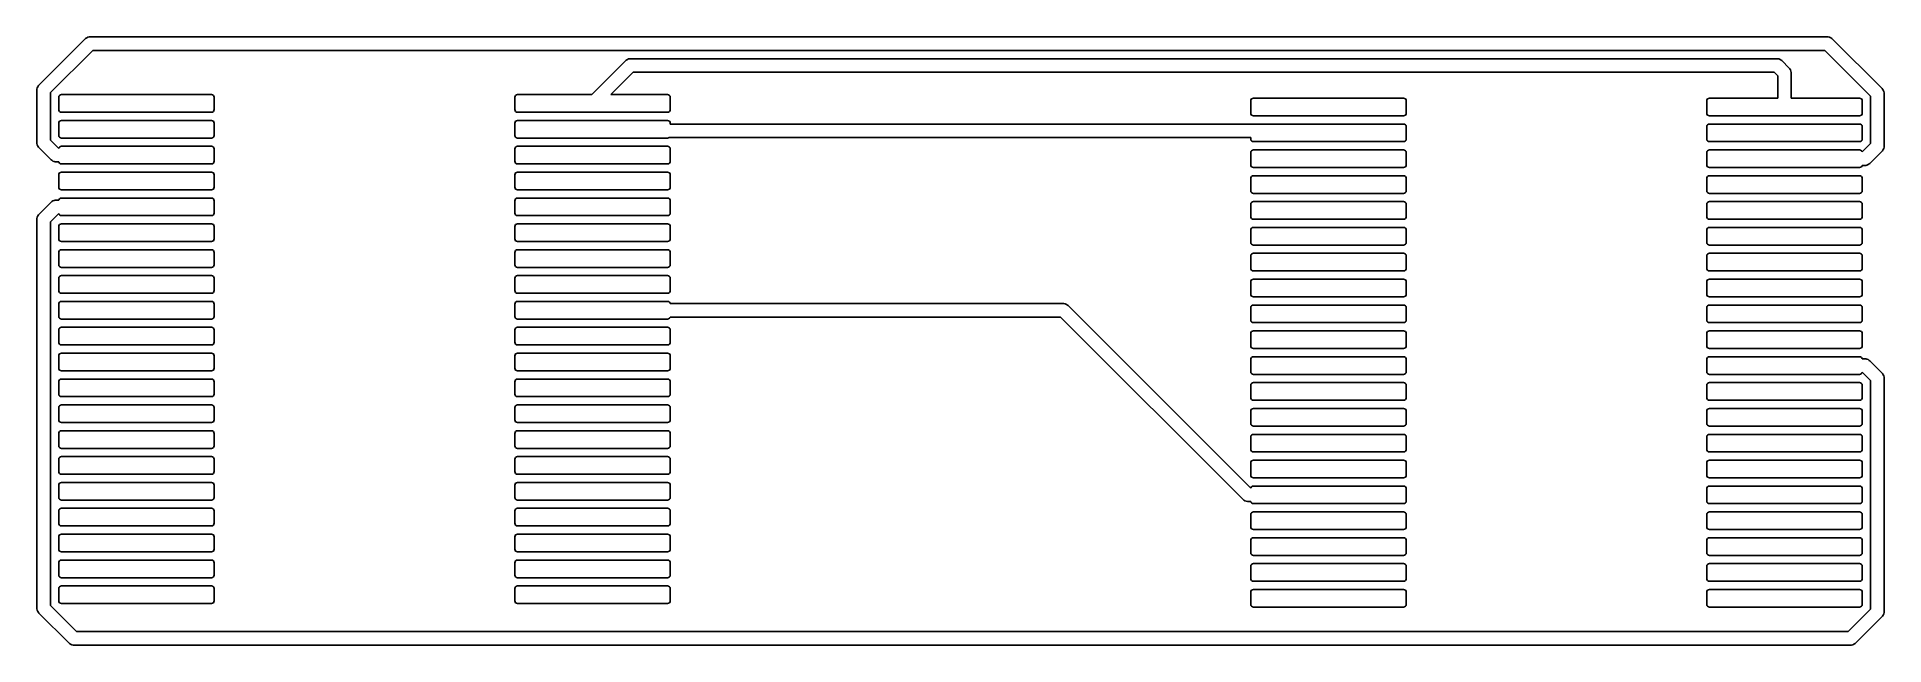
# Model space of a CAD drawing. Extents: x 2.54 to 9.55, y -4.46 to -2.15.
import ezdxf

# ---------------------------------------------------------------- set-up
doc = ezdxf.new("R2010")
doc.units = 0
doc.header["$MEASUREMENT"] = 0
doc.layers.add('BLACK', color=7, linetype='CONTINUOUS')

msp = doc.modelspace()

# ---------------------------------------------------------------- linework, layer by layer
at = {"layer": 'BLACK', "linetype": 'CONTINUOUS'}
for p, q in [((2.5429, -2.3326), (2.7185, -2.157)), ((2.7185, -2.157), (2.7203, -2.1553)), ((2.7203, -2.1553), (2.7245, -2.1525)), ((2.7203, -2.1553), (2.7203, -2.1553)), ((2.7245, -2.1525), (2.7291, -2.1506)), ((2.7291, -2.1506), (2.734, -2.1497)), ((2.734, -2.1497), (2.7365, -2.1495)), ((2.734, -2.1497), (2.734, -2.1497)), ((2.7365, -2.1495), (9.3365, -2.1495)), ((9.3365, -2.1495), (9.339, -2.1497)), ((9.339, -2.1497), (9.344, -2.1506)), ((9.344, -2.1506), (9.3486, -2.1525)), ((9.3486, -2.1525), (9.3528, -2.1553)), ((9.3528, -2.1553), (9.3546, -2.157)), ((9.3546, -2.157), (9.5437, -2.3461)), ((2.7471, -2.2007), (2.5866, -2.3613)), ((9.3259, -2.2007), (2.7471, -2.2007)), ((4.6429, -2.3687), (4.7719, -2.2397)), ((4.7719, -2.2397), (4.7738, -2.2381)), ((4.7738, -2.2381), (4.778, -2.2353)), ((4.778, -2.2353), (4.7826, -2.2333)), ((4.7826, -2.2333), (4.7875, -2.2324)), ((4.7875, -2.2324), (4.79, -2.2322)), ((4.79, -2.2322), (9.1445, -2.2322)), ((9.1445, -2.2322), (9.147, -2.2324)), ((9.147, -2.2324), (9.1519, -2.2333)), ((9.1519, -2.2333), (9.1565, -2.2353)), ((9.1565, -2.2353), (9.1607, -2.2381)), ((9.1607, -2.2381), (9.1626, -2.2397)), ((9.1626, -2.2397), (9.1913, -2.2685)), ((9.5, -2.3748), (9.3259, -2.2007)), ((4.8006, -2.2834), (4.7153, -2.3687)), ((9.1339, -2.2834), (4.8006, -2.2834)), ((9.1476, -2.2972), (9.1339, -2.2834)), ((9.1476, -2.3823), (9.1476, -2.2972)), ((9.1913, -2.2685), (9.193, -2.2704)), ((9.193, -2.2704), (9.193, -2.2704)), ((9.193, -2.2704), (9.1958, -2.2745)), ((9.1958, -2.2745), (9.1977, -2.2792)), ((9.1977, -2.2792), (9.1987, -2.2841)), ((9.1987, -2.2841), (9.1988, -2.2866)), ((9.1988, -2.2866), (9.1988, -2.3823)), ((2.5354, -2.3507), (2.5355, -2.3482)), ((2.5354, -2.552), (2.5354, -2.3507)), ((2.5355, -2.3482), (2.5365, -2.3433)), ((2.5365, -2.3433), (2.5384, -2.3386)), ((2.5384, -2.3386), (2.5412, -2.3344)), ((2.5412, -2.3344), (2.5429, -2.3326)), ((2.5866, -2.3613), (2.5866, -2.5414)), ((2.6181, -2.3788), (2.6189, -2.3749)), ((2.6181, -2.4256), (2.6181, -2.3788)), ((2.6189, -2.3749), (2.6211, -2.3717)), ((2.6211, -2.3717), (2.6243, -2.3695)), ((2.6243, -2.3695), (2.6281, -2.3687)), ((2.6281, -2.3687), (3.1986, -2.3687)), ((3.1986, -2.3687), (3.2025, -2.3695)), ((3.2025, -2.3695), (3.2057, -2.3717)), ((3.2057, -2.3717), (3.2079, -2.3749)), ((3.2079, -2.3749), (3.2087, -2.3788)), ((3.2087, -2.3788), (3.2087, -2.4256)), ((4.3504, -2.3788), (4.3512, -2.3749)), ((4.3504, -2.4256), (4.3504, -2.3788)), ((4.3512, -2.3749), (4.3533, -2.3717)), ((4.3533, -2.3717), (4.3566, -2.3695)), ((4.3566, -2.3695), (4.3604, -2.3687)), ((4.3604, -2.3687), (4.6429, -2.3687)), ((4.7153, -2.3687), (4.9309, -2.3687)), ((4.9309, -2.3687), (4.9347, -2.3695)), ((4.9347, -2.3695), (4.938, -2.3717)), ((4.938, -2.3717), (4.9402, -2.3749)), ((4.9402, -2.3749), (4.9409, -2.3788)), ((4.9409, -2.3788), (4.9409, -2.4256)), ((7.1464, -2.3885), (7.1486, -2.3852)), ((7.1486, -2.3852), (7.1519, -2.383)), ((7.1519, -2.383), (7.1557, -2.3823)), ((7.1557, -2.3823), (7.7262, -2.3823)), ((7.7262, -2.3823), (7.73, -2.383)), ((7.73, -2.383), (7.7333, -2.3852)), ((7.7333, -2.3852), (7.7355, -2.3885)), ((8.8787, -2.3885), (8.8809, -2.3852)), ((8.8809, -2.3852), (8.8842, -2.383)), ((8.8842, -2.383), (8.888, -2.3823)), ((8.888, -2.3823), (9.1476, -2.3823)), ((9.1988, -2.3823), (9.4585, -2.3823)), ((9.4585, -2.3823), (9.4623, -2.383)), ((9.4623, -2.383), (9.4656, -2.3852)), ((9.4656, -2.3852), (9.4677, -2.3885)), ((9.5, -2.5549), (9.5, -2.3748)), ((9.5437, -2.3461), (9.5454, -2.348)), ((9.5454, -2.348), (9.5454, -2.348)), ((9.5454, -2.348), (9.5482, -2.3522)), ((9.5482, -2.3522), (9.5501, -2.3568)), ((9.5501, -2.3568), (9.5511, -2.3617)), ((9.5511, -2.3617), (9.5512, -2.3642)), ((9.5512, -2.3642), (9.5512, -2.5655)), ((2.6189, -2.4295), (2.6181, -2.4256)), ((2.6211, -2.4327), (2.6189, -2.4295)), ((2.6243, -2.4349), (2.6211, -2.4327)), ((2.6281, -2.4357), (2.6243, -2.4349)), ((3.1986, -2.4357), (2.6281, -2.4357)), ((3.2025, -2.4349), (3.1986, -2.4357)), ((3.2057, -2.4327), (3.2025, -2.4349)), ((3.2079, -2.4295), (3.2057, -2.4327)), ((3.2087, -2.4256), (3.2079, -2.4295)), ((4.3512, -2.4295), (4.3504, -2.4256)), ((4.3533, -2.4327), (4.3512, -2.4295)), ((4.3566, -2.4349), (4.3533, -2.4327)), ((4.3604, -2.4357), (4.3566, -2.4349)), ((4.9309, -2.4357), (4.3604, -2.4357)), ((4.9347, -2.4349), (4.9309, -2.4357)), ((4.938, -2.4327), (4.9347, -2.4349)), ((4.9402, -2.4295), (4.938, -2.4327)), ((4.9409, -2.4256), (4.9402, -2.4295)), ((7.1457, -2.3923), (7.1464, -2.3885)), ((7.1457, -2.4392), (7.1457, -2.3923)), ((7.1464, -2.443), (7.1457, -2.4392)), ((7.1486, -2.4463), (7.1464, -2.443)), ((7.1519, -2.4484), (7.1486, -2.4463)), ((7.1557, -2.4492), (7.1519, -2.4484)), ((7.7262, -2.4492), (7.1557, -2.4492)), ((7.73, -2.4484), (7.7262, -2.4492)), ((7.7333, -2.4463), (7.73, -2.4484)), ((7.7355, -2.443), (7.7333, -2.4463)), ((7.7355, -2.3885), (7.7362, -2.3923)), ((7.7362, -2.4392), (7.7355, -2.443)), ((7.7362, -2.3923), (7.7362, -2.4392)), ((8.878, -2.3923), (8.8787, -2.3885)), ((8.878, -2.4392), (8.878, -2.3923)), ((8.8787, -2.443), (8.878, -2.4392)), ((8.8809, -2.4463), (8.8787, -2.443)), ((8.8842, -2.4484), (8.8809, -2.4463)), ((8.888, -2.4492), (8.8842, -2.4484)), ((9.4585, -2.4492), (8.888, -2.4492)), ((9.4623, -2.4484), (9.4585, -2.4492)), ((9.4656, -2.4463), (9.4623, -2.4484)), ((9.4677, -2.443), (9.4656, -2.4463)), ((9.4677, -2.3885), (9.4685, -2.3923)), ((9.4685, -2.4392), (9.4677, -2.443)), ((9.4685, -2.3923), (9.4685, -2.4392)), ((2.6181, -2.477), (2.6189, -2.4732)), ((2.6181, -2.5239), (2.6181, -2.477)), ((2.6189, -2.5277), (2.6181, -2.5239)), ((2.6189, -2.4732), (2.6211, -2.4699)), ((2.6211, -2.4699), (2.6243, -2.4678)), ((2.6243, -2.4678), (2.6281, -2.467)), ((2.6281, -2.467), (3.1986, -2.467)), ((3.1986, -2.467), (3.2025, -2.4678)), ((3.2025, -2.4678), (3.2057, -2.4699)), ((3.2057, -2.4699), (3.2079, -2.4732)), ((3.2079, -2.4732), (3.2087, -2.477)), ((3.2087, -2.5239), (3.2079, -2.5277)), ((3.2087, -2.477), (3.2087, -2.5239)), ((4.3504, -2.477), (4.3512, -2.4732)), ((4.3504, -2.5239), (4.3504, -2.477)), ((4.3512, -2.5277), (4.3504, -2.5239)), ((4.3512, -2.4732), (4.3533, -2.4699)), ((4.3533, -2.4699), (4.3566, -2.4678)), ((4.3566, -2.4678), (4.3604, -2.467)), ((4.3604, -2.467), (4.9309, -2.467)), ((4.9309, -2.467), (4.9347, -2.4678)), ((4.9347, -2.4678), (4.938, -2.4699)), ((4.938, -2.4699), (4.9402, -2.4732)), ((4.9402, -2.4732), (4.9409, -2.477)), ((4.9409, -2.477), (4.9409, -2.4807)), ((4.9409, -2.4807), (7.1547, -2.4807)), ((7.1547, -2.4807), (7.1557, -2.4806)), ((7.1557, -2.4806), (7.7262, -2.4806)), ((7.7262, -2.4806), (7.73, -2.4813)), ((7.73, -2.4813), (7.7333, -2.4835)), ((7.7333, -2.4835), (7.7355, -2.4867)), ((7.7355, -2.4867), (7.7362, -2.4906)), ((7.7362, -2.4906), (7.7362, -2.5374)), ((8.878, -2.4906), (8.8787, -2.4867)), ((8.878, -2.5374), (8.878, -2.4906)), ((8.8787, -2.4867), (8.8809, -2.4835)), ((8.8809, -2.4835), (8.8842, -2.4813)), ((8.8842, -2.4813), (8.888, -2.4806)), ((8.888, -2.4806), (9.4585, -2.4806)), ((9.4585, -2.4806), (9.4623, -2.4813)), ((9.4623, -2.4813), (9.4656, -2.4835)), ((9.4656, -2.4835), (9.4677, -2.4867)), ((9.4677, -2.4867), (9.4685, -2.4906)), ((9.4685, -2.4906), (9.4685, -2.5374)), ((2.5355, -2.5545), (2.5354, -2.552)), ((2.5365, -2.5594), (2.5355, -2.5545)), ((2.5384, -2.5641), (2.5365, -2.5594)), ((2.5412, -2.5682), (2.5384, -2.5641)), ((2.5429, -2.5701), (2.5412, -2.5682)), ((2.5896, -2.6168), (2.5429, -2.5701)), ((2.5866, -2.5414), (2.6183, -2.5731)), ((2.6183, -2.5731), (2.6185, -2.5731)), ((2.6185, -2.5731), (2.6189, -2.5715)), ((2.6211, -2.531), (2.6189, -2.5277)), ((2.6189, -2.5715), (2.6211, -2.5682)), ((2.6243, -2.5332), (2.6211, -2.531)), ((2.6211, -2.5682), (2.6243, -2.566)), ((2.6281, -2.5339), (2.6243, -2.5332)), ((2.6243, -2.566), (2.6281, -2.5653)), ((3.1986, -2.5339), (2.6281, -2.5339)), ((2.6281, -2.5653), (3.1986, -2.5653)), ((3.2025, -2.5332), (3.1986, -2.5339)), ((3.1986, -2.5653), (3.2025, -2.566)), ((3.2057, -2.531), (3.2025, -2.5332)), ((3.2025, -2.566), (3.2057, -2.5682)), ((3.2079, -2.5277), (3.2057, -2.531)), ((3.2057, -2.5682), (3.2079, -2.5715)), ((3.2079, -2.5715), (3.2087, -2.5753)), ((3.2087, -2.5753), (3.2087, -2.6222)), ((4.3504, -2.5753), (4.3512, -2.5715)), ((4.3504, -2.6222), (4.3504, -2.5753)), ((4.3533, -2.531), (4.3512, -2.5277)), ((4.3512, -2.5715), (4.3533, -2.5682)), ((4.3566, -2.5332), (4.3533, -2.531)), ((4.3533, -2.5682), (4.3566, -2.566)), ((4.3604, -2.5339), (4.3566, -2.5332)), ((4.3566, -2.566), (4.3604, -2.5653)), ((4.9309, -2.5339), (4.3604, -2.5339)), ((4.3604, -2.5653), (4.9309, -2.5653)), ((4.9347, -2.5332), (4.9309, -2.5339)), ((4.9309, -2.5653), (4.9347, -2.566)), ((4.9366, -2.5319), (4.9347, -2.5332)), ((4.9347, -2.566), (4.938, -2.5682)), ((7.1457, -2.5319), (4.9366, -2.5319)), ((4.938, -2.5682), (4.9402, -2.5715)), ((4.9402, -2.5715), (4.9409, -2.5753)), ((4.9409, -2.5753), (4.9409, -2.6222)), ((7.1457, -2.5374), (7.1457, -2.5319)), ((7.1464, -2.5413), (7.1457, -2.5374)), ((7.1457, -2.5889), (7.1464, -2.585)), ((7.1457, -2.6357), (7.1457, -2.5889)), ((7.1486, -2.5445), (7.1464, -2.5413)), ((7.1464, -2.585), (7.1486, -2.5818)), ((7.1519, -2.5467), (7.1486, -2.5445)), ((7.1486, -2.5818), (7.1519, -2.5796)), ((7.1557, -2.5475), (7.1519, -2.5467)), ((7.1519, -2.5796), (7.1557, -2.5788)), ((7.7262, -2.5475), (7.1557, -2.5475)), ((7.1557, -2.5788), (7.7262, -2.5788)), ((7.73, -2.5467), (7.7262, -2.5475)), ((7.7262, -2.5788), (7.73, -2.5796)), ((7.7333, -2.5445), (7.73, -2.5467)), ((7.73, -2.5796), (7.7333, -2.5818)), ((7.7355, -2.5413), (7.7333, -2.5445)), ((7.7333, -2.5818), (7.7355, -2.585)), ((7.7362, -2.5374), (7.7355, -2.5413)), ((7.7355, -2.585), (7.7362, -2.5889)), ((7.7362, -2.5889), (7.7362, -2.6357)), ((8.8787, -2.5413), (8.878, -2.5374)), ((8.878, -2.5889), (8.8787, -2.585)), ((8.878, -2.6357), (8.878, -2.5889)), ((8.8809, -2.5445), (8.8787, -2.5413)), ((8.8787, -2.585), (8.8809, -2.5818)), ((8.8842, -2.5467), (8.8809, -2.5445)), ((8.8809, -2.5818), (8.8842, -2.5796)), ((8.888, -2.5475), (8.8842, -2.5467)), ((8.8842, -2.5796), (8.888, -2.5788)), ((9.4585, -2.5475), (8.888, -2.5475)), ((8.888, -2.5788), (9.4585, -2.5788)), ((9.4623, -2.5467), (9.4585, -2.5475)), ((9.4585, -2.5788), (9.4623, -2.5796)), ((9.4656, -2.5445), (9.4623, -2.5467)), ((9.4623, -2.5796), (9.4656, -2.5818)), ((9.4677, -2.5413), (9.4656, -2.5445)), ((9.4656, -2.5818), (9.4677, -2.585)), ((9.4685, -2.5374), (9.4677, -2.5413)), ((9.4677, -2.585), (9.4681, -2.5867)), ((9.4681, -2.5867), (9.4683, -2.5867)), ((9.4683, -2.5867), (9.5, -2.5549)), ((9.5437, -2.5836), (9.497, -2.6304)), ((9.5454, -2.5818), (9.5437, -2.5836)), ((9.5482, -2.5776), (9.5454, -2.5818)), ((9.5501, -2.573), (9.5482, -2.5776)), ((9.5511, -2.568), (9.5501, -2.573)), ((9.5512, -2.5655), (9.5511, -2.568)), ((9.5511, -2.568), (9.5511, -2.568)), ((2.5915, -2.6185), (2.5896, -2.6168)), ((2.5957, -2.6213), (2.5915, -2.6185)), ((2.6003, -2.6232), (2.5957, -2.6213)), ((2.6052, -2.6242), (2.6003, -2.6232)), ((2.6077, -2.6243), (2.6052, -2.6242)), ((2.6052, -2.6242), (2.6052, -2.6242)), ((2.6185, -2.6243), (2.6077, -2.6243)), ((2.6189, -2.626), (2.6185, -2.6243)), ((2.6211, -2.6293), (2.6189, -2.626)), ((2.6243, -2.6314), (2.6211, -2.6293)), ((2.6211, -2.6665), (2.6243, -2.6643)), ((2.6281, -2.6322), (2.6243, -2.6314)), ((2.6243, -2.6643), (2.6281, -2.6635)), ((3.1986, -2.6322), (2.6281, -2.6322)), ((2.6281, -2.6635), (3.1986, -2.6635)), ((3.2025, -2.6314), (3.1986, -2.6322)), ((3.1986, -2.6635), (3.2025, -2.6643)), ((3.2057, -2.6293), (3.2025, -2.6314)), ((3.2025, -2.6643), (3.2057, -2.6665)), ((3.2079, -2.626), (3.2057, -2.6293)), ((3.2087, -2.6222), (3.2079, -2.626)), ((4.3512, -2.626), (4.3504, -2.6222)), ((4.3533, -2.6293), (4.3512, -2.626)), ((4.3566, -2.6314), (4.3533, -2.6293)), ((4.3533, -2.6665), (4.3566, -2.6643)), ((4.3604, -2.6322), (4.3566, -2.6314)), ((4.3566, -2.6643), (4.3604, -2.6635)), ((4.9309, -2.6322), (4.3604, -2.6322)), ((4.3604, -2.6635), (4.9309, -2.6635)), ((4.9347, -2.6314), (4.9309, -2.6322)), ((4.9309, -2.6635), (4.9347, -2.6643)), ((4.938, -2.6293), (4.9347, -2.6314)), ((4.9347, -2.6643), (4.938, -2.6665)), ((4.9402, -2.626), (4.938, -2.6293)), ((4.9409, -2.6222), (4.9402, -2.626)), ((7.1464, -2.6396), (7.1457, -2.6357)), ((7.1486, -2.6428), (7.1464, -2.6396)), ((7.1519, -2.645), (7.1486, -2.6428)), ((7.1557, -2.6457), (7.1519, -2.645)), ((7.7262, -2.6457), (7.1557, -2.6457)), ((7.73, -2.645), (7.7262, -2.6457)), ((7.7333, -2.6428), (7.73, -2.645)), ((7.7355, -2.6396), (7.7333, -2.6428)), ((7.7362, -2.6357), (7.7355, -2.6396)), ((8.8787, -2.6396), (8.878, -2.6357)), ((8.8809, -2.6428), (8.8787, -2.6396)), ((8.8842, -2.645), (8.8809, -2.6428)), ((8.888, -2.6457), (8.8842, -2.645)), ((9.4585, -2.6457), (8.888, -2.6457)), ((9.4623, -2.645), (9.4585, -2.6457)), ((9.4656, -2.6428), (9.4623, -2.645)), ((9.4677, -2.6396), (9.4656, -2.6428)), ((9.4681, -2.6379), (9.4677, -2.6396)), ((9.4789, -2.6379), (9.4681, -2.6379)), ((9.4814, -2.6378), (9.4789, -2.6379)), ((9.4863, -2.6368), (9.4814, -2.6378)), ((9.4909, -2.6349), (9.4863, -2.6368)), ((9.4951, -2.6321), (9.4909, -2.6349)), ((9.497, -2.6304), (9.4951, -2.6321)), ((2.6181, -2.6736), (2.6189, -2.6697)), ((2.6181, -2.7204), (2.6181, -2.6736)), ((2.6189, -2.7243), (2.6181, -2.7204)), ((2.6189, -2.6697), (2.6211, -2.6665)), ((2.6211, -2.7275), (2.6189, -2.7243)), ((2.6243, -2.7297), (2.6211, -2.7275)), ((2.6281, -2.7305), (2.6243, -2.7297)), ((3.1986, -2.7305), (2.6281, -2.7305)), ((3.2025, -2.7297), (3.1986, -2.7305)), ((3.2057, -2.7275), (3.2025, -2.7297)), ((3.2057, -2.6665), (3.2079, -2.6697)), ((3.2079, -2.7243), (3.2057, -2.7275)), ((3.2079, -2.6697), (3.2087, -2.6736)), ((3.2087, -2.7204), (3.2079, -2.7243)), ((3.2087, -2.6736), (3.2087, -2.7204)), ((4.3504, -2.6736), (4.3512, -2.6697)), ((4.3504, -2.7204), (4.3504, -2.6736)), ((4.3512, -2.7243), (4.3504, -2.7204)), ((4.3512, -2.6697), (4.3533, -2.6665)), ((4.3533, -2.7275), (4.3512, -2.7243)), ((4.3566, -2.7297), (4.3533, -2.7275)), ((4.3604, -2.7305), (4.3566, -2.7297)), ((4.9309, -2.7305), (4.3604, -2.7305)), ((4.9347, -2.7297), (4.9309, -2.7305)), ((4.938, -2.7275), (4.9347, -2.7297)), ((4.938, -2.6665), (4.9402, -2.6697)), ((4.9402, -2.7243), (4.938, -2.7275)), ((4.9402, -2.6697), (4.9409, -2.6736)), ((4.9409, -2.7204), (4.9402, -2.7243)), ((4.9409, -2.6736), (4.9409, -2.7204)), ((7.1457, -2.6871), (7.1464, -2.6833)), ((7.1457, -2.734), (7.1457, -2.6871)), ((7.1464, -2.7378), (7.1457, -2.734)), ((7.1464, -2.6833), (7.1486, -2.68)), ((7.1486, -2.68), (7.1519, -2.6779)), ((7.1519, -2.6779), (7.1557, -2.6771)), ((7.1557, -2.6771), (7.7262, -2.6771)), ((7.7262, -2.6771), (7.73, -2.6779)), ((7.73, -2.6779), (7.7333, -2.68)), ((7.7333, -2.68), (7.7355, -2.6833)), ((7.7355, -2.6833), (7.7362, -2.6871)), ((7.7362, -2.734), (7.7355, -2.7378)), ((7.7362, -2.6871), (7.7362, -2.734)), ((8.878, -2.6871), (8.8787, -2.6833)), ((8.878, -2.734), (8.878, -2.6871)), ((8.8787, -2.7378), (8.878, -2.734)), ((8.8787, -2.6833), (8.8809, -2.68)), ((8.8809, -2.68), (8.8842, -2.6779)), ((8.8842, -2.6779), (8.888, -2.6771)), ((8.888, -2.6771), (9.4585, -2.6771)), ((9.4585, -2.6771), (9.4623, -2.6779)), ((9.4623, -2.6779), (9.4656, -2.68)), ((9.4656, -2.68), (9.4677, -2.6833)), ((9.4677, -2.6833), (9.4685, -2.6871)), ((9.4685, -2.734), (9.4677, -2.7378)), ((9.4685, -2.6871), (9.4685, -2.734)), ((2.5429, -2.8239), (2.5896, -2.7772)), ((2.5896, -2.7772), (2.5915, -2.7755)), ((2.5915, -2.7755), (2.5957, -2.7727)), ((2.5957, -2.7727), (2.6003, -2.7708)), ((2.6003, -2.7708), (2.6052, -2.7698)), ((2.6052, -2.7698), (2.6077, -2.7697)), ((2.6052, -2.7698), (2.6052, -2.7698)), ((2.6077, -2.7697), (2.6185, -2.7697)), ((2.6185, -2.7697), (2.6189, -2.768)), ((2.6189, -2.768), (2.6211, -2.7648)), ((2.6211, -2.7648), (2.6243, -2.7626)), ((2.6243, -2.7626), (2.6281, -2.7618)), ((2.6281, -2.7618), (3.1986, -2.7618)), ((3.1986, -2.7618), (3.2025, -2.7626)), ((3.2025, -2.7626), (3.2057, -2.7648)), ((3.2057, -2.7648), (3.2079, -2.768)), ((3.2079, -2.768), (3.2087, -2.7719)), ((3.2087, -2.7719), (3.2087, -2.8187)), ((4.3504, -2.7719), (4.3512, -2.768)), ((4.3504, -2.8187), (4.3504, -2.7719)), ((4.3512, -2.768), (4.3533, -2.7648)), ((4.3533, -2.7648), (4.3566, -2.7626)), ((4.3566, -2.7626), (4.3604, -2.7618)), ((4.3604, -2.7618), (4.9309, -2.7618)), ((4.9309, -2.7618), (4.9347, -2.7626)), ((4.9347, -2.7626), (4.938, -2.7648)), ((4.938, -2.7648), (4.9402, -2.768)), ((4.9402, -2.768), (4.9409, -2.7719)), ((4.9409, -2.7719), (4.9409, -2.8187)), ((7.1457, -2.7854), (7.1464, -2.7816)), ((7.1457, -2.8322), (7.1457, -2.7854)), ((7.1486, -2.7411), (7.1464, -2.7378)), ((7.1464, -2.7816), (7.1486, -2.7783)), ((7.1519, -2.7433), (7.1486, -2.7411)), ((7.1486, -2.7783), (7.1519, -2.7761)), ((7.1557, -2.744), (7.1519, -2.7433)), ((7.1519, -2.7761), (7.1557, -2.7754)), ((7.7262, -2.744), (7.1557, -2.744)), ((7.1557, -2.7754), (7.7262, -2.7754)), ((7.73, -2.7433), (7.7262, -2.744)), ((7.7262, -2.7754), (7.73, -2.7761)), ((7.7333, -2.7411), (7.73, -2.7433)), ((7.73, -2.7761), (7.7333, -2.7783)), ((7.7355, -2.7378), (7.7333, -2.7411)), ((7.7333, -2.7783), (7.7355, -2.7816)), ((7.7355, -2.7816), (7.7362, -2.7854)), ((7.7362, -2.7854), (7.7362, -2.8322)), ((8.878, -2.7854), (8.8787, -2.7816)), ((8.878, -2.8322), (8.878, -2.7854)), ((8.8809, -2.7411), (8.8787, -2.7378)), ((8.8787, -2.7816), (8.8809, -2.7783)), ((8.8842, -2.7433), (8.8809, -2.7411)), ((8.8809, -2.7783), (8.8842, -2.7761)), ((8.888, -2.744), (8.8842, -2.7433)), ((8.8842, -2.7761), (8.888, -2.7754)), ((9.4585, -2.744), (8.888, -2.744)), ((8.888, -2.7754), (9.4585, -2.7754)), ((9.4623, -2.7433), (9.4585, -2.744)), ((9.4585, -2.7754), (9.4623, -2.7761)), ((9.4656, -2.7411), (9.4623, -2.7433)), ((9.4623, -2.7761), (9.4656, -2.7783)), ((9.4677, -2.7378), (9.4656, -2.7411)), ((9.4656, -2.7783), (9.4677, -2.7816)), ((9.4677, -2.7816), (9.4685, -2.7854)), ((9.4685, -2.7854), (9.4685, -2.8322)), ((2.5354, -2.842), (2.5355, -2.8395)), ((2.5354, -4.3208), (2.5354, -2.842)), ((2.5355, -2.8395), (2.5365, -2.8346)), ((2.5365, -2.8346), (2.5384, -2.83)), ((2.5384, -2.83), (2.5412, -2.8258)), ((2.5412, -2.8258), (2.5429, -2.8239)), ((2.6183, -2.8209), (2.5866, -2.8526)), ((2.5866, -2.8526), (2.5866, -4.3102)), ((2.6181, -2.8701), (2.6189, -2.8663)), ((2.6181, -2.917), (2.6181, -2.8701)), ((2.6185, -2.8209), (2.6183, -2.8209)), ((2.6189, -2.8225), (2.6185, -2.8209)), ((2.6211, -2.8258), (2.6189, -2.8225)), ((2.6189, -2.8663), (2.6211, -2.863)), ((2.6243, -2.828), (2.6211, -2.8258)), ((2.6211, -2.863), (2.6243, -2.8608)), ((2.6281, -2.8287), (2.6243, -2.828)), ((2.6243, -2.8608), (2.6281, -2.8601)), ((3.1986, -2.8287), (2.6281, -2.8287)), ((2.6281, -2.8601), (3.1986, -2.8601)), ((3.2025, -2.828), (3.1986, -2.8287)), ((3.1986, -2.8601), (3.2025, -2.8608)), ((3.2057, -2.8258), (3.2025, -2.828)), ((3.2025, -2.8608), (3.2057, -2.863)), ((3.2079, -2.8225), (3.2057, -2.8258)), ((3.2057, -2.863), (3.2079, -2.8663)), ((3.2087, -2.8187), (3.2079, -2.8225)), ((3.2079, -2.8663), (3.2087, -2.8701)), ((3.2087, -2.8701), (3.2087, -2.917)), ((4.3512, -2.8225), (4.3504, -2.8187)), ((4.3504, -2.8701), (4.3512, -2.8663)), ((4.3504, -2.917), (4.3504, -2.8701)), ((4.3533, -2.8258), (4.3512, -2.8225)), ((4.3512, -2.8663), (4.3533, -2.863)), ((4.3566, -2.828), (4.3533, -2.8258)), ((4.3533, -2.863), (4.3566, -2.8608)), ((4.3604, -2.8287), (4.3566, -2.828)), ((4.3566, -2.8608), (4.3604, -2.8601)), ((4.9309, -2.8287), (4.3604, -2.8287)), ((4.3604, -2.8601), (4.9309, -2.8601)), ((4.9347, -2.828), (4.9309, -2.8287)), ((4.9309, -2.8601), (4.9347, -2.8608)), ((4.938, -2.8258), (4.9347, -2.828)), ((4.9347, -2.8608), (4.938, -2.863)), ((4.9402, -2.8225), (4.938, -2.8258)), ((4.938, -2.863), (4.9402, -2.8663)), ((4.9409, -2.8187), (4.9402, -2.8225)), ((4.9402, -2.8663), (4.9409, -2.8701)), ((4.9409, -2.8701), (4.9409, -2.917)), ((7.1464, -2.8361), (7.1457, -2.8322)), ((7.1486, -2.8393), (7.1464, -2.8361)), ((7.1519, -2.8415), (7.1486, -2.8393)), ((7.1486, -2.8766), (7.1519, -2.8744)), ((7.1557, -2.8423), (7.1519, -2.8415)), ((7.1519, -2.8744), (7.1557, -2.8736)), ((7.7262, -2.8423), (7.1557, -2.8423)), ((7.1557, -2.8736), (7.7262, -2.8736)), ((7.73, -2.8415), (7.7262, -2.8423)), ((7.7262, -2.8736), (7.73, -2.8744)), ((7.7333, -2.8393), (7.73, -2.8415)), ((7.73, -2.8744), (7.7333, -2.8766)), ((7.7355, -2.8361), (7.7333, -2.8393)), ((7.7362, -2.8322), (7.7355, -2.8361)), ((8.8787, -2.8361), (8.878, -2.8322)), ((8.8809, -2.8393), (8.8787, -2.8361)), ((8.8842, -2.8415), (8.8809, -2.8393)), ((8.8809, -2.8766), (8.8842, -2.8744)), ((8.888, -2.8423), (8.8842, -2.8415)), ((8.8842, -2.8744), (8.888, -2.8736)), ((9.4585, -2.8423), (8.888, -2.8423)), ((8.888, -2.8736), (9.4585, -2.8736)), ((9.4623, -2.8415), (9.4585, -2.8423)), ((9.4585, -2.8736), (9.4623, -2.8744)), ((9.4656, -2.8393), (9.4623, -2.8415)), ((9.4623, -2.8744), (9.4656, -2.8766)), ((9.4677, -2.8361), (9.4656, -2.8393)), ((9.4685, -2.8322), (9.4677, -2.8361)), ((2.6189, -2.9208), (2.6181, -2.917)), ((2.6211, -2.9241), (2.6189, -2.9208)), ((2.6243, -2.9262), (2.6211, -2.9241)), ((2.6281, -2.927), (2.6243, -2.9262)), ((3.1986, -2.927), (2.6281, -2.927)), ((3.2025, -2.9262), (3.1986, -2.927)), ((3.2057, -2.9241), (3.2025, -2.9262)), ((3.2079, -2.9208), (3.2057, -2.9241)), ((3.2087, -2.917), (3.2079, -2.9208)), ((4.3512, -2.9208), (4.3504, -2.917)), ((4.3533, -2.9241), (4.3512, -2.9208)), ((4.3566, -2.9262), (4.3533, -2.9241)), ((4.3604, -2.927), (4.3566, -2.9262)), ((4.9309, -2.927), (4.3604, -2.927)), ((4.9347, -2.9262), (4.9309, -2.927)), ((4.938, -2.9241), (4.9347, -2.9262)), ((4.9402, -2.9208), (4.938, -2.9241)), ((4.9409, -2.917), (4.9402, -2.9208)), ((7.1457, -2.8837), (7.1464, -2.8798)), ((7.1457, -2.9305), (7.1457, -2.8837)), ((7.1464, -2.9344), (7.1457, -2.9305)), ((7.1464, -2.8798), (7.1486, -2.8766)), ((7.1486, -2.9376), (7.1464, -2.9344)), ((7.1519, -2.9398), (7.1486, -2.9376)), ((7.1557, -2.9406), (7.1519, -2.9398)), ((7.7262, -2.9406), (7.1557, -2.9406)), ((7.73, -2.9398), (7.7262, -2.9406)), ((7.7333, -2.9376), (7.73, -2.9398)), ((7.7333, -2.8766), (7.7355, -2.8798)), ((7.7355, -2.9344), (7.7333, -2.9376)), ((7.7355, -2.8798), (7.7362, -2.8837)), ((7.7362, -2.9305), (7.7355, -2.9344)), ((7.7362, -2.8837), (7.7362, -2.9305)), ((8.878, -2.8837), (8.8787, -2.8798)), ((8.878, -2.9305), (8.878, -2.8837)), ((8.8787, -2.9344), (8.878, -2.9305)), ((8.8787, -2.8798), (8.8809, -2.8766)), ((8.8809, -2.9376), (8.8787, -2.9344)), ((8.8842, -2.9398), (8.8809, -2.9376)), ((8.888, -2.9406), (8.8842, -2.9398)), ((9.4585, -2.9406), (8.888, -2.9406)), ((9.4623, -2.9398), (9.4585, -2.9406)), ((9.4656, -2.9376), (9.4623, -2.9398)), ((9.4656, -2.8766), (9.4677, -2.8798)), ((9.4677, -2.9344), (9.4656, -2.9376)), ((9.4677, -2.8798), (9.4685, -2.8837)), ((9.4685, -2.9305), (9.4677, -2.9344)), ((9.4685, -2.8837), (9.4685, -2.9305)), ((2.6181, -2.9684), (2.6189, -2.9645)), ((2.6181, -3.0152), (2.6181, -2.9684)), ((2.6189, -3.0191), (2.6181, -3.0152)), ((2.6189, -2.9645), (2.6211, -2.9613)), ((2.6211, -2.9613), (2.6243, -2.9591)), ((2.6243, -2.9591), (2.6281, -2.9583)), ((2.6281, -2.9583), (3.1986, -2.9583)), ((3.1986, -2.9583), (3.2025, -2.9591)), ((3.2025, -2.9591), (3.2057, -2.9613)), ((3.2057, -2.9613), (3.2079, -2.9645)), ((3.2079, -2.9645), (3.2087, -2.9684)), ((3.2087, -3.0152), (3.2079, -3.0191)), ((3.2087, -2.9684), (3.2087, -3.0152)), ((4.3504, -2.9684), (4.3512, -2.9645)), ((4.3504, -3.0152), (4.3504, -2.9684)), ((4.3512, -3.0191), (4.3504, -3.0152)), ((4.3512, -2.9645), (4.3533, -2.9613)), ((4.3533, -2.9613), (4.3566, -2.9591)), ((4.3566, -2.9591), (4.3604, -2.9583)), ((4.3604, -2.9583), (4.9309, -2.9583)), ((4.9309, -2.9583), (4.9347, -2.9591)), ((4.9347, -2.9591), (4.938, -2.9613)), ((4.938, -2.9613), (4.9402, -2.9645)), ((4.9402, -2.9645), (4.9409, -2.9684)), ((4.9409, -3.0152), (4.9402, -3.0191)), ((4.9409, -2.9684), (4.9409, -3.0152)), ((7.1457, -2.9819), (7.1464, -2.9781)), ((7.1457, -3.0288), (7.1457, -2.9819)), ((7.1464, -2.9781), (7.1486, -2.9748)), ((7.1486, -2.9748), (7.1519, -2.9727)), ((7.1519, -2.9727), (7.1557, -2.9719)), ((7.1557, -2.9719), (7.7262, -2.9719)), ((7.7262, -2.9719), (7.73, -2.9727)), ((7.73, -2.9727), (7.7333, -2.9748)), ((7.7333, -2.9748), (7.7355, -2.9781)), ((7.7355, -2.9781), (7.7362, -2.9819)), ((7.7362, -2.9819), (7.7362, -3.0288)), ((8.878, -2.9819), (8.8787, -2.9781)), ((8.878, -3.0288), (8.878, -2.9819)), ((8.8787, -2.9781), (8.8809, -2.9748)), ((8.8809, -2.9748), (8.8842, -2.9727)), ((8.8842, -2.9727), (8.888, -2.9719)), ((8.888, -2.9719), (9.4585, -2.9719)), ((9.4585, -2.9719), (9.4623, -2.9727)), ((9.4623, -2.9727), (9.4656, -2.9748)), ((9.4656, -2.9748), (9.4677, -2.9781)), ((9.4677, -2.9781), (9.4685, -2.9819)), ((9.4685, -2.9819), (9.4685, -3.0288)), ((2.6181, -3.0667), (2.6189, -3.0628)), ((2.6181, -3.1135), (2.6181, -3.0667)), ((2.6211, -3.0223), (2.6189, -3.0191)), ((2.6189, -3.0628), (2.6211, -3.0596)), ((2.6243, -3.0245), (2.6211, -3.0223)), ((2.6211, -3.0596), (2.6243, -3.0574)), ((2.6281, -3.0253), (2.6243, -3.0245)), ((2.6243, -3.0574), (2.6281, -3.0566)), ((3.1986, -3.0253), (2.6281, -3.0253)), ((2.6281, -3.0566), (3.1986, -3.0566)), ((3.2025, -3.0245), (3.1986, -3.0253)), ((3.1986, -3.0566), (3.2025, -3.0574)), ((3.2057, -3.0223), (3.2025, -3.0245)), ((3.2025, -3.0574), (3.2057, -3.0596)), ((3.2079, -3.0191), (3.2057, -3.0223)), ((3.2057, -3.0596), (3.2079, -3.0628)), ((3.2079, -3.0628), (3.2087, -3.0667)), ((3.2087, -3.0667), (3.2087, -3.1135)), ((4.3504, -3.0667), (4.3512, -3.0628)), ((4.3504, -3.1135), (4.3504, -3.0667)), ((4.3533, -3.0223), (4.3512, -3.0191)), ((4.3512, -3.0628), (4.3533, -3.0596)), ((4.3566, -3.0245), (4.3533, -3.0223)), ((4.3533, -3.0596), (4.3566, -3.0574)), ((4.3604, -3.0253), (4.3566, -3.0245)), ((4.3566, -3.0574), (4.3604, -3.0566)), ((4.9309, -3.0253), (4.3604, -3.0253)), ((4.3604, -3.0566), (4.9309, -3.0566)), ((4.9347, -3.0245), (4.9309, -3.0253)), ((4.9309, -3.0566), (4.9347, -3.0574)), ((4.938, -3.0223), (4.9347, -3.0245)), ((4.9347, -3.0574), (4.938, -3.0596)), ((4.9402, -3.0191), (4.938, -3.0223)), ((4.938, -3.0596), (4.9402, -3.0628)), ((4.9402, -3.0628), (4.9409, -3.0667)), ((4.9409, -3.0667), (4.9409, -3.1135)), ((7.1464, -3.0326), (7.1457, -3.0288)), ((7.1457, -3.0802), (7.1464, -3.0764)), ((7.1457, -3.127), (7.1457, -3.0802)), ((7.1486, -3.0359), (7.1464, -3.0326)), ((7.1464, -3.0764), (7.1486, -3.0731)), ((7.1519, -3.0381), (7.1486, -3.0359)), ((7.1486, -3.0731), (7.1519, -3.0709)), ((7.1557, -3.0388), (7.1519, -3.0381)), ((7.1519, -3.0709), (7.1557, -3.0702)), ((7.7262, -3.0388), (7.1557, -3.0388)), ((7.1557, -3.0702), (7.7262, -3.0702)), ((7.73, -3.0381), (7.7262, -3.0388)), ((7.7262, -3.0702), (7.73, -3.0709)), ((7.7333, -3.0359), (7.73, -3.0381)), ((7.73, -3.0709), (7.7333, -3.0731)), ((7.7355, -3.0326), (7.7333, -3.0359)), ((7.7333, -3.0731), (7.7355, -3.0764)), ((7.7362, -3.0288), (7.7355, -3.0326)), ((7.7355, -3.0764), (7.7362, -3.0802)), ((7.7362, -3.0802), (7.7362, -3.127)), ((8.8787, -3.0326), (8.878, -3.0288)), ((8.878, -3.0802), (8.8787, -3.0764)), ((8.878, -3.127), (8.878, -3.0802)), ((8.8809, -3.0359), (8.8787, -3.0326)), ((8.8787, -3.0764), (8.8809, -3.0731)), ((8.8842, -3.0381), (8.8809, -3.0359)), ((8.8809, -3.0731), (8.8842, -3.0709)), ((8.888, -3.0388), (8.8842, -3.0381)), ((8.8842, -3.0709), (8.888, -3.0702)), ((9.4585, -3.0388), (8.888, -3.0388)), ((8.888, -3.0702), (9.4585, -3.0702)), ((9.4623, -3.0381), (9.4585, -3.0388)), ((9.4585, -3.0702), (9.4623, -3.0709)), ((9.4656, -3.0359), (9.4623, -3.0381)), ((9.4623, -3.0709), (9.4656, -3.0731)), ((9.4677, -3.0326), (9.4656, -3.0359)), ((9.4656, -3.0731), (9.4677, -3.0764)), ((9.4685, -3.0288), (9.4677, -3.0326)), ((9.4677, -3.0764), (9.4685, -3.0802)), ((9.4685, -3.0802), (9.4685, -3.127)), ((2.6189, -3.1173), (2.6181, -3.1135)), ((2.6211, -3.1206), (2.6189, -3.1173)), ((2.6243, -3.1228), (2.6211, -3.1206)), ((2.6211, -3.1578), (2.6243, -3.1556)), ((2.6281, -3.1235), (2.6243, -3.1228)), ((2.6243, -3.1556), (2.6281, -3.1549)), ((3.1986, -3.1235), (2.6281, -3.1235)), ((2.6281, -3.1549), (3.1986, -3.1549)), ((3.2025, -3.1228), (3.1986, -3.1235)), ((3.1986, -3.1549), (3.2025, -3.1556)), ((3.2057, -3.1206), (3.2025, -3.1228)), ((3.2025, -3.1556), (3.2057, -3.1578)), ((3.2079, -3.1173), (3.2057, -3.1206)), ((3.2087, -3.1135), (3.2079, -3.1173)), ((4.3512, -3.1173), (4.3504, -3.1135)), ((4.3533, -3.1206), (4.3512, -3.1173)), ((4.3566, -3.1228), (4.3533, -3.1206)), ((4.3533, -3.1578), (4.3566, -3.1556)), ((4.3604, -3.1235), (4.3566, -3.1228)), ((4.3566, -3.1556), (4.3604, -3.1549)), ((4.9309, -3.1235), (4.3604, -3.1235)), ((4.3604, -3.1549), (4.9309, -3.1549)), ((4.9347, -3.1228), (4.9309, -3.1235)), ((4.9309, -3.1549), (4.9347, -3.1556)), ((4.938, -3.1206), (4.9347, -3.1228)), ((4.9347, -3.1556), (4.938, -3.1578)), ((4.9402, -3.1173), (4.938, -3.1206)), ((4.9409, -3.1135), (4.9402, -3.1173)), ((7.1464, -3.1309), (7.1457, -3.127)), ((7.1486, -3.1341), (7.1464, -3.1309)), ((7.1519, -3.1363), (7.1486, -3.1341)), ((7.1557, -3.1371), (7.1519, -3.1363)), ((7.7262, -3.1371), (7.1557, -3.1371)), ((7.73, -3.1363), (7.7262, -3.1371)), ((7.7333, -3.1341), (7.73, -3.1363)), ((7.7355, -3.1309), (7.7333, -3.1341)), ((7.7362, -3.127), (7.7355, -3.1309)), ((8.8787, -3.1309), (8.878, -3.127)), ((8.8809, -3.1341), (8.8787, -3.1309)), ((8.8842, -3.1363), (8.8809, -3.1341)), ((8.888, -3.1371), (8.8842, -3.1363)), ((9.4585, -3.1371), (8.888, -3.1371)), ((9.4623, -3.1363), (9.4585, -3.1371)), ((9.4656, -3.1341), (9.4623, -3.1363)), ((9.4677, -3.1309), (9.4656, -3.1341)), ((9.4685, -3.127), (9.4677, -3.1309)), ((2.6181, -3.1649), (2.6189, -3.1611)), ((2.6181, -3.2118), (2.6181, -3.1649)), ((2.6189, -3.2156), (2.6181, -3.2118)), ((2.6189, -3.1611), (2.6211, -3.1578)), ((2.6211, -3.2189), (2.6189, -3.2156)), ((2.6243, -3.221), (2.6211, -3.2189)), ((2.6281, -3.2218), (2.6243, -3.221)), ((3.1986, -3.2218), (2.6281, -3.2218)), ((3.2025, -3.221), (3.1986, -3.2218)), ((3.2057, -3.2189), (3.2025, -3.221)), ((3.2057, -3.1578), (3.2079, -3.1611)), ((3.2079, -3.2156), (3.2057, -3.2189)), ((3.2079, -3.1611), (3.2087, -3.1649)), ((3.2087, -3.2118), (3.2079, -3.2156)), ((3.2087, -3.1649), (3.2087, -3.2118)), ((4.3504, -3.1649), (4.3512, -3.1611)), ((4.3504, -3.2118), (4.3504, -3.1649)), ((4.3512, -3.2156), (4.3504, -3.2118)), ((4.3512, -3.1611), (4.3533, -3.1578)), ((4.3533, -3.2189), (4.3512, -3.2156)), ((4.3566, -3.221), (4.3533, -3.2189)), ((4.3604, -3.2218), (4.3566, -3.221)), ((4.9309, -3.2218), (4.3604, -3.2218)), ((4.9347, -3.221), (4.9309, -3.2218)), ((4.938, -3.2189), (4.9347, -3.221)), ((4.938, -3.1578), (4.9402, -3.1611)), ((4.9402, -3.2156), (4.938, -3.2189)), ((4.9402, -3.1611), (4.9405, -3.1628)), ((4.9405, -3.2139), (4.9402, -3.2156)), ((4.9405, -3.1628), (6.4339, -3.1628)), ((6.4233, -3.2139), (4.9405, -3.2139)), ((7.1172, -3.9079), (6.4233, -3.2139)), ((6.4339, -3.1628), (6.4364, -3.1629)), ((6.4364, -3.1629), (6.4413, -3.1639)), ((6.4413, -3.1639), (6.4459, -3.1658)), ((6.4459, -3.1658), (6.4501, -3.1686)), ((6.4501, -3.1686), (6.452, -3.1703)), ((6.452, -3.1703), (7.1459, -3.8642)), ((7.1457, -3.1785), (7.1464, -3.1746)), ((7.1457, -3.2253), (7.1457, -3.1785)), ((7.1464, -3.2292), (7.1457, -3.2253)), ((7.1464, -3.1746), (7.1486, -3.1714)), ((7.1486, -3.1714), (7.1519, -3.1692)), ((7.1519, -3.1692), (7.1557, -3.1684)), ((7.1557, -3.1684), (7.7262, -3.1684)), ((7.7262, -3.1684), (7.73, -3.1692)), ((7.73, -3.1692), (7.7333, -3.1714)), ((7.7333, -3.1714), (7.7355, -3.1746)), ((7.7355, -3.1746), (7.7362, -3.1785)), ((7.7362, -3.2253), (7.7355, -3.2292)), ((7.7362, -3.1785), (7.7362, -3.2253)), ((8.878, -3.1785), (8.8787, -3.1746)), ((8.878, -3.2253), (8.878, -3.1785)), ((8.8787, -3.2292), (8.878, -3.2253)), ((8.8787, -3.1746), (8.8809, -3.1714)), ((8.8809, -3.1714), (8.8842, -3.1692)), ((8.8842, -3.1692), (8.888, -3.1684)), ((8.888, -3.1684), (9.4585, -3.1684)), ((9.4585, -3.1684), (9.4623, -3.1692)), ((9.4623, -3.1692), (9.4656, -3.1714)), ((9.4656, -3.1714), (9.4677, -3.1746)), ((9.4677, -3.1746), (9.4685, -3.1785)), ((9.4685, -3.2253), (9.4677, -3.2292)), ((9.4685, -3.1785), (9.4685, -3.2253)), ((2.6181, -3.2632), (2.6189, -3.2593)), ((2.6181, -3.31), (2.6181, -3.2632)), ((2.6189, -3.2593), (2.6211, -3.2561)), ((2.6211, -3.2561), (2.6243, -3.2539)), ((2.6243, -3.2539), (2.6281, -3.2531)), ((2.6281, -3.2531), (3.1986, -3.2531)), ((3.1986, -3.2531), (3.2025, -3.2539)), ((3.2025, -3.2539), (3.2057, -3.2561)), ((3.2057, -3.2561), (3.2079, -3.2593)), ((3.2079, -3.2593), (3.2087, -3.2632)), ((3.2087, -3.2632), (3.2087, -3.31)), ((4.3504, -3.2632), (4.3512, -3.2593)), ((4.3504, -3.31), (4.3504, -3.2632)), ((4.3512, -3.2593), (4.3533, -3.2561)), ((4.3533, -3.2561), (4.3566, -3.2539)), ((4.3566, -3.2539), (4.3604, -3.2531)), ((4.3604, -3.2531), (4.9309, -3.2531)), ((4.9309, -3.2531), (4.9347, -3.2539)), ((4.9347, -3.2539), (4.938, -3.2561)), ((4.938, -3.2561), (4.9402, -3.2593)), ((4.9402, -3.2593), (4.9409, -3.2632)), ((4.9409, -3.2632), (4.9409, -3.31)), ((7.1457, -3.2767), (7.1464, -3.2729)), ((7.1457, -3.3236), (7.1457, -3.2767)), ((7.1486, -3.2324), (7.1464, -3.2292)), ((7.1464, -3.2729), (7.1486, -3.2696)), ((7.1519, -3.2346), (7.1486, -3.2324)), ((7.1486, -3.2696), (7.1519, -3.2675)), ((7.1557, -3.2354), (7.1519, -3.2346)), ((7.1519, -3.2675), (7.1557, -3.2667)), ((7.7262, -3.2354), (7.1557, -3.2354)), ((7.1557, -3.2667), (7.7262, -3.2667)), ((7.73, -3.2346), (7.7262, -3.2354)), ((7.7262, -3.2667), (7.73, -3.2675)), ((7.7333, -3.2324), (7.73, -3.2346)), ((7.73, -3.2675), (7.7333, -3.2696)), ((7.7355, -3.2292), (7.7333, -3.2324)), ((7.7333, -3.2696), (7.7355, -3.2729)), ((7.7355, -3.2729), (7.7362, -3.2767)), ((7.7362, -3.2767), (7.7362, -3.3236)), ((8.878, -3.2767), (8.8787, -3.2729)), ((8.878, -3.3236), (8.878, -3.2767)), ((8.8809, -3.2324), (8.8787, -3.2292)), ((8.8787, -3.2729), (8.8809, -3.2696)), ((8.8842, -3.2346), (8.8809, -3.2324)), ((8.8809, -3.2696), (8.8842, -3.2675)), ((8.888, -3.2354), (8.8842, -3.2346)), ((8.8842, -3.2675), (8.888, -3.2667)), ((9.4585, -3.2354), (8.888, -3.2354)), ((8.888, -3.2667), (9.4585, -3.2667)), ((9.4623, -3.2346), (9.4585, -3.2354)), ((9.4585, -3.2667), (9.4623, -3.2675)), ((9.4656, -3.2324), (9.4623, -3.2346)), ((9.4623, -3.2675), (9.4656, -3.2696)), ((9.4677, -3.2292), (9.4656, -3.2324)), ((9.4656, -3.2696), (9.4677, -3.2729)), ((9.4677, -3.2729), (9.4685, -3.2767)), ((9.4685, -3.2767), (9.4685, -3.3236)), ((2.6189, -3.3139), (2.6181, -3.31)), ((2.6181, -3.3615), (2.6189, -3.3576)), ((2.6181, -3.4083), (2.6181, -3.3615)), ((2.6211, -3.3171), (2.6189, -3.3139)), ((2.6189, -3.3576), (2.6211, -3.3544)), ((2.6243, -3.3193), (2.6211, -3.3171)), ((2.6211, -3.3544), (2.6243, -3.3522)), ((2.6281, -3.3201), (2.6243, -3.3193)), ((2.6243, -3.3522), (2.6281, -3.3514)), ((3.1986, -3.3201), (2.6281, -3.3201)), ((2.6281, -3.3514), (3.1986, -3.3514)), ((3.2025, -3.3193), (3.1986, -3.3201)), ((3.1986, -3.3514), (3.2025, -3.3522)), ((3.2057, -3.3171), (3.2025, -3.3193)), ((3.2025, -3.3522), (3.2057, -3.3544)), ((3.2079, -3.3139), (3.2057, -3.3171)), ((3.2057, -3.3544), (3.2079, -3.3576)), ((3.2087, -3.31), (3.2079, -3.3139)), ((3.2079, -3.3576), (3.2087, -3.3615)), ((3.2087, -3.3615), (3.2087, -3.4083)), ((4.3512, -3.3139), (4.3504, -3.31)), ((4.3504, -3.3615), (4.3512, -3.3576)), ((4.3504, -3.4083), (4.3504, -3.3615)), ((4.3533, -3.3171), (4.3512, -3.3139)), ((4.3512, -3.3576), (4.3533, -3.3544)), ((4.3566, -3.3193), (4.3533, -3.3171)), ((4.3533, -3.3544), (4.3566, -3.3522)), ((4.3604, -3.3201), (4.3566, -3.3193)), ((4.3566, -3.3522), (4.3604, -3.3514)), ((4.9309, -3.3201), (4.3604, -3.3201)), ((4.3604, -3.3514), (4.9309, -3.3514)), ((4.9347, -3.3193), (4.9309, -3.3201)), ((4.9309, -3.3514), (4.9347, -3.3522)), ((4.938, -3.3171), (4.9347, -3.3193)), ((4.9347, -3.3522), (4.938, -3.3544)), ((4.9402, -3.3139), (4.938, -3.3171)), ((4.938, -3.3544), (4.9402, -3.3576)), ((4.9409, -3.31), (4.9402, -3.3139)), ((4.9402, -3.3576), (4.9409, -3.3615)), ((4.9409, -3.3615), (4.9409, -3.4083)), ((7.1464, -3.3274), (7.1457, -3.3236)), ((7.1486, -3.3307), (7.1464, -3.3274)), ((7.1519, -3.3329), (7.1486, -3.3307)), ((7.1486, -3.3679), (7.1519, -3.3657)), ((7.1557, -3.3336), (7.1519, -3.3329)), ((7.1519, -3.3657), (7.1557, -3.365)), ((7.7262, -3.3336), (7.1557, -3.3336)), ((7.1557, -3.365), (7.7262, -3.365)), ((7.73, -3.3329), (7.7262, -3.3336)), ((7.7262, -3.365), (7.73, -3.3657)), ((7.7333, -3.3307), (7.73, -3.3329)), ((7.73, -3.3657), (7.7333, -3.3679)), ((7.7355, -3.3274), (7.7333, -3.3307)), ((7.7362, -3.3236), (7.7355, -3.3274)), ((8.8787, -3.3274), (8.878, -3.3236)), ((8.8809, -3.3307), (8.8787, -3.3274)), ((8.8842, -3.3329), (8.8809, -3.3307)), ((8.8809, -3.3679), (8.8842, -3.3657)), ((8.888, -3.3336), (8.8842, -3.3329)), ((8.8842, -3.3657), (8.888, -3.365)), ((9.4585, -3.3336), (8.888, -3.3336)), ((8.888, -3.365), (9.4585, -3.365)), ((9.4623, -3.3329), (9.4585, -3.3336)), ((9.4585, -3.365), (9.4623, -3.3657)), ((9.4656, -3.3307), (9.4623, -3.3329)), ((9.4623, -3.3657), (9.4656, -3.3679)), ((9.4677, -3.3274), (9.4656, -3.3307)), ((9.4685, -3.3236), (9.4677, -3.3274)), ((2.6189, -3.4121), (2.6181, -3.4083)), ((2.6211, -3.4154), (2.6189, -3.4121)), ((2.6243, -3.4176), (2.6211, -3.4154)), ((2.6281, -3.4183), (2.6243, -3.4176)), ((3.1986, -3.4183), (2.6281, -3.4183)), ((3.2025, -3.4176), (3.1986, -3.4183)), ((3.2057, -3.4154), (3.2025, -3.4176)), ((3.2079, -3.4121), (3.2057, -3.4154)), ((3.2087, -3.4083), (3.2079, -3.4121)), ((4.3512, -3.4121), (4.3504, -3.4083)), ((4.3533, -3.4154), (4.3512, -3.4121)), ((4.3566, -3.4176), (4.3533, -3.4154)), ((4.3604, -3.4183), (4.3566, -3.4176)), ((4.9309, -3.4183), (4.3604, -3.4183)), ((4.9347, -3.4176), (4.9309, -3.4183)), ((4.938, -3.4154), (4.9347, -3.4176)), ((4.9402, -3.4121), (4.938, -3.4154)), ((4.9409, -3.4083), (4.9402, -3.4121)), ((7.1457, -3.375), (7.1464, -3.3712)), ((7.1457, -3.4219), (7.1457, -3.375)), ((7.1464, -3.4257), (7.1457, -3.4219)), ((7.1464, -3.3712), (7.1486, -3.3679)), ((7.1486, -3.4289), (7.1464, -3.4257)), ((7.1519, -3.4311), (7.1486, -3.4289)), ((7.1557, -3.4319), (7.1519, -3.4311)), ((7.7262, -3.4319), (7.1557, -3.4319)), ((7.73, -3.4311), (7.7262, -3.4319)), ((7.7333, -3.4289), (7.73, -3.4311)), ((7.7333, -3.3679), (7.7355, -3.3712)), ((7.7355, -3.4257), (7.7333, -3.4289)), ((7.7355, -3.3712), (7.7362, -3.375)), ((7.7362, -3.4219), (7.7355, -3.4257)), ((7.7362, -3.375), (7.7362, -3.4219)), ((8.878, -3.375), (8.8787, -3.3712)), ((8.878, -3.4219), (8.878, -3.375)), ((8.8787, -3.4257), (8.878, -3.4219)), ((8.8787, -3.3712), (8.8809, -3.3679)), ((8.8809, -3.4289), (8.8787, -3.4257)), ((8.8842, -3.4311), (8.8809, -3.4289)), ((8.888, -3.4319), (8.8842, -3.4311)), ((9.4585, -3.4319), (8.888, -3.4319)), ((9.4623, -3.4311), (9.4585, -3.4319)), ((9.4656, -3.4289), (9.4623, -3.4311)), ((9.4656, -3.3679), (9.4677, -3.3712)), ((9.4677, -3.4257), (9.4656, -3.4289)), ((9.4677, -3.3712), (9.4681, -3.3728)), ((9.4681, -3.424), (9.4677, -3.4257)), ((9.4681, -3.3728), (9.4789, -3.3728)), ((9.4683, -3.424), (9.4681, -3.424)), ((9.5, -3.4558), (9.4683, -3.424)), ((9.4789, -3.3728), (9.4814, -3.373)), ((9.4814, -3.373), (9.4863, -3.3739)), ((9.4863, -3.3739), (9.4909, -3.3759)), ((9.4909, -3.3759), (9.4951, -3.3786)), ((9.4951, -3.3786), (9.497, -3.3803)), ((9.497, -3.3803), (9.5437, -3.4271)), ((9.5437, -3.4271), (9.5454, -3.4289)), ((9.5454, -3.4289), (9.5482, -3.4331)), ((9.5482, -3.4331), (9.5501, -3.4377)), ((9.5501, -3.4377), (9.5511, -3.4427)), ((2.6181, -3.4597), (2.6189, -3.4559)), ((2.6181, -3.5066), (2.6181, -3.4597)), ((2.6189, -3.5104), (2.6181, -3.5066)), ((2.6189, -3.4559), (2.6211, -3.4526)), ((2.6211, -3.4526), (2.6243, -3.4504)), ((2.6243, -3.4504), (2.6281, -3.4497)), ((2.6281, -3.4497), (3.1986, -3.4497)), ((3.1986, -3.4497), (3.2025, -3.4504)), ((3.2025, -3.4504), (3.2057, -3.4526)), ((3.2057, -3.4526), (3.2079, -3.4559)), ((3.2079, -3.4559), (3.2087, -3.4597)), ((3.2087, -3.5066), (3.2079, -3.5104)), ((3.2087, -3.4597), (3.2087, -3.5066)), ((4.3504, -3.4597), (4.3512, -3.4559)), ((4.3504, -3.5066), (4.3504, -3.4597)), ((4.3512, -3.5104), (4.3504, -3.5066)), ((4.3512, -3.4559), (4.3533, -3.4526)), ((4.3533, -3.4526), (4.3566, -3.4504)), ((4.3566, -3.4504), (4.3604, -3.4497)), ((4.3604, -3.4497), (4.9309, -3.4497)), ((4.9309, -3.4497), (4.9347, -3.4504)), ((4.9347, -3.4504), (4.938, -3.4526)), ((4.938, -3.4526), (4.9402, -3.4559)), ((4.9402, -3.4559), (4.9409, -3.4597)), ((4.9409, -3.5066), (4.9402, -3.5104)), ((4.9409, -3.4597), (4.9409, -3.5066)), ((7.1457, -3.4733), (7.1464, -3.4694)), ((7.1457, -3.5201), (7.1457, -3.4733)), ((7.1464, -3.4694), (7.1486, -3.4662)), ((7.1486, -3.4662), (7.1519, -3.464)), ((7.1519, -3.464), (7.1557, -3.4632)), ((7.1557, -3.4632), (7.7262, -3.4632)), ((7.7262, -3.4632), (7.73, -3.464)), ((7.73, -3.464), (7.7333, -3.4662)), ((7.7333, -3.4662), (7.7355, -3.4694)), ((7.7355, -3.4694), (7.7362, -3.4733)), ((7.7362, -3.4733), (7.7362, -3.5201)), ((8.878, -3.4733), (8.8787, -3.4694)), ((8.878, -3.5201), (8.878, -3.4733)), ((8.8787, -3.4694), (8.8809, -3.4662)), ((8.8809, -3.4662), (8.8842, -3.464)), ((8.8842, -3.464), (8.888, -3.4632)), ((8.888, -3.4632), (9.4585, -3.4632)), ((9.4585, -3.4632), (9.4623, -3.464)), ((9.4623, -3.464), (9.4656, -3.4662)), ((9.4656, -3.4662), (9.4677, -3.4694)), ((9.4677, -3.4694), (9.4685, -3.4733)), ((9.4685, -3.4733), (9.4685, -3.5201)), ((9.5, -4.3238), (9.5, -3.4558)), ((9.5511, -3.4427), (9.5511, -3.4427)), ((9.5511, -3.4427), (9.5512, -3.4452)), ((9.5512, -3.4452), (9.5512, -4.3344)), ((2.6181, -3.558), (2.6189, -3.5542)), ((2.6181, -3.6048), (2.6181, -3.558)), ((2.6211, -3.5137), (2.6189, -3.5104)), ((2.6189, -3.5542), (2.6211, -3.5509)), ((2.6243, -3.5158), (2.6211, -3.5137)), ((2.6211, -3.5509), (2.6243, -3.5487)), ((2.6281, -3.5166), (2.6243, -3.5158)), ((2.6243, -3.5487), (2.6281, -3.548)), ((3.1986, -3.5166), (2.6281, -3.5166)), ((2.6281, -3.548), (3.1986, -3.548)), ((3.2025, -3.5158), (3.1986, -3.5166)), ((3.1986, -3.548), (3.2025, -3.5487)), ((3.2057, -3.5137), (3.2025, -3.5158)), ((3.2025, -3.5487), (3.2057, -3.5509)), ((3.2079, -3.5104), (3.2057, -3.5137)), ((3.2057, -3.5509), (3.2079, -3.5542)), ((3.2079, -3.5542), (3.2087, -3.558)), ((3.2087, -3.558), (3.2087, -3.6048)), ((4.3504, -3.558), (4.3512, -3.5542)), ((4.3504, -3.6048), (4.3504, -3.558)), ((4.3533, -3.5137), (4.3512, -3.5104)), ((4.3512, -3.5542), (4.3533, -3.5509)), ((4.3566, -3.5158), (4.3533, -3.5137)), ((4.3533, -3.5509), (4.3566, -3.5487)), ((4.3604, -3.5166), (4.3566, -3.5158)), ((4.3566, -3.5487), (4.3604, -3.548)), ((4.9309, -3.5166), (4.3604, -3.5166)), ((4.3604, -3.548), (4.9309, -3.548)), ((4.9347, -3.5158), (4.9309, -3.5166)), ((4.9309, -3.548), (4.9347, -3.5487)), ((4.938, -3.5137), (4.9347, -3.5158)), ((4.9347, -3.5487), (4.938, -3.5509)), ((4.9402, -3.5104), (4.938, -3.5137)), ((4.938, -3.5509), (4.9402, -3.5542)), ((4.9402, -3.5542), (4.9409, -3.558)), ((4.9409, -3.558), (4.9409, -3.6048)), ((7.1464, -3.524), (7.1457, -3.5201)), ((7.1457, -3.5715), (7.1464, -3.5677)), ((7.1457, -3.6184), (7.1457, -3.5715)), ((7.1486, -3.5272), (7.1464, -3.524)), ((7.1464, -3.5677), (7.1486, -3.5644)), ((7.1519, -3.5294), (7.1486, -3.5272)), ((7.1486, -3.5644), (7.1519, -3.5623)), ((7.1557, -3.5302), (7.1519, -3.5294)), ((7.1519, -3.5623), (7.1557, -3.5615)), ((7.7262, -3.5302), (7.1557, -3.5302)), ((7.1557, -3.5615), (7.7262, -3.5615)), ((7.73, -3.5294), (7.7262, -3.5302)), ((7.7262, -3.5615), (7.73, -3.5623)), ((7.7333, -3.5272), (7.73, -3.5294)), ((7.73, -3.5623), (7.7333, -3.5644)), ((7.7355, -3.524), (7.7333, -3.5272)), ((7.7333, -3.5644), (7.7355, -3.5677)), ((7.7362, -3.5201), (7.7355, -3.524)), ((7.7355, -3.5677), (7.7362, -3.5715)), ((7.7362, -3.5715), (7.7362, -3.6184)), ((8.8787, -3.524), (8.878, -3.5201)), ((8.878, -3.5715), (8.8787, -3.5677)), ((8.878, -3.6184), (8.878, -3.5715)), ((8.8809, -3.5272), (8.8787, -3.524)), ((8.8787, -3.5677), (8.8809, -3.5644)), ((8.8842, -3.5294), (8.8809, -3.5272)), ((8.8809, -3.5644), (8.8842, -3.5623)), ((8.888, -3.5302), (8.8842, -3.5294)), ((8.8842, -3.5623), (8.888, -3.5615)), ((9.4585, -3.5302), (8.888, -3.5302)), ((8.888, -3.5615), (9.4585, -3.5615)), ((9.4623, -3.5294), (9.4585, -3.5302)), ((9.4585, -3.5615), (9.4623, -3.5623)), ((9.4656, -3.5272), (9.4623, -3.5294)), ((9.4623, -3.5623), (9.4656, -3.5644)), ((9.4677, -3.524), (9.4656, -3.5272)), ((9.4656, -3.5644), (9.4677, -3.5677)), ((9.4685, -3.5201), (9.4677, -3.524)), ((9.4677, -3.5677), (9.4685, -3.5715)), ((9.4685, -3.5715), (9.4685, -3.6184)), ((2.6189, -3.6087), (2.6181, -3.6048)), ((2.6211, -3.6119), (2.6189, -3.6087)), ((2.6243, -3.6141), (2.6211, -3.6119)), ((2.6211, -3.6492), (2.6243, -3.647)), ((2.6281, -3.6149), (2.6243, -3.6141)), ((2.6243, -3.647), (2.6281, -3.6462)), ((3.1986, -3.6149), (2.6281, -3.6149)), ((2.6281, -3.6462), (3.1986, -3.6462)), ((3.2025, -3.6141), (3.1986, -3.6149)), ((3.1986, -3.6462), (3.2025, -3.647)), ((3.2057, -3.6119), (3.2025, -3.6141)), ((3.2025, -3.647), (3.2057, -3.6492)), ((3.2079, -3.6087), (3.2057, -3.6119)), ((3.2087, -3.6048), (3.2079, -3.6087)), ((4.3512, -3.6087), (4.3504, -3.6048)), ((4.3533, -3.6119), (4.3512, -3.6087)), ((4.3566, -3.6141), (4.3533, -3.6119)), ((4.3533, -3.6492), (4.3566, -3.647)), ((4.3604, -3.6149), (4.3566, -3.6141)), ((4.3566, -3.647), (4.3604, -3.6462)), ((4.9309, -3.6149), (4.3604, -3.6149)), ((4.3604, -3.6462), (4.9309, -3.6462)), ((4.9347, -3.6141), (4.9309, -3.6149)), ((4.9309, -3.6462), (4.9347, -3.647)), ((4.938, -3.6119), (4.9347, -3.6141)), ((4.9347, -3.647), (4.938, -3.6492)), ((4.9402, -3.6087), (4.938, -3.6119)), ((4.9409, -3.6048), (4.9402, -3.6087)), ((7.1464, -3.6222), (7.1457, -3.6184)), ((7.1486, -3.6255), (7.1464, -3.6222)), ((7.1519, -3.6277), (7.1486, -3.6255)), ((7.1557, -3.6284), (7.1519, -3.6277)), ((7.7262, -3.6284), (7.1557, -3.6284)), ((7.73, -3.6277), (7.7262, -3.6284)), ((7.7333, -3.6255), (7.73, -3.6277)), ((7.7355, -3.6222), (7.7333, -3.6255)), ((7.7362, -3.6184), (7.7355, -3.6222)), ((8.8787, -3.6222), (8.878, -3.6184)), ((8.8809, -3.6255), (8.8787, -3.6222)), ((8.8842, -3.6277), (8.8809, -3.6255)), ((8.888, -3.6284), (8.8842, -3.6277)), ((9.4585, -3.6284), (8.888, -3.6284)), ((9.4623, -3.6277), (9.4585, -3.6284)), ((9.4656, -3.6255), (9.4623, -3.6277)), ((9.4677, -3.6222), (9.4656, -3.6255)), ((9.4685, -3.6184), (9.4677, -3.6222)), ((2.6181, -3.6563), (2.6189, -3.6524)), ((2.6181, -3.7031), (2.6181, -3.6563)), ((2.6189, -3.707), (2.6181, -3.7031)), ((2.6189, -3.6524), (2.6211, -3.6492)), ((2.6211, -3.7102), (2.6189, -3.707)), ((2.6243, -3.7124), (2.6211, -3.7102)), ((2.6281, -3.7131), (2.6243, -3.7124)), ((3.1986, -3.7131), (2.6281, -3.7131)), ((3.2025, -3.7124), (3.1986, -3.7131)), ((3.2057, -3.7102), (3.2025, -3.7124)), ((3.2057, -3.6492), (3.2079, -3.6524)), ((3.2079, -3.707), (3.2057, -3.7102)), ((3.2079, -3.6524), (3.2087, -3.6563)), ((3.2087, -3.7031), (3.2079, -3.707)), ((3.2087, -3.6563), (3.2087, -3.7031)), ((4.3504, -3.6563), (4.3512, -3.6524)), ((4.3504, -3.7031), (4.3504, -3.6563)), ((4.3512, -3.707), (4.3504, -3.7031)), ((4.3512, -3.6524), (4.3533, -3.6492)), ((4.3533, -3.7102), (4.3512, -3.707)), ((4.3566, -3.7124), (4.3533, -3.7102)), ((4.3604, -3.7131), (4.3566, -3.7124)), ((4.9309, -3.7131), (4.3604, -3.7131)), ((4.9347, -3.7124), (4.9309, -3.7131)), ((4.938, -3.7102), (4.9347, -3.7124)), ((4.938, -3.6492), (4.9402, -3.6524)), ((4.9402, -3.707), (4.938, -3.7102)), ((4.9402, -3.6524), (4.9409, -3.6563)), ((4.9409, -3.7031), (4.9402, -3.707)), ((4.9409, -3.6563), (4.9409, -3.7031)), ((7.1457, -3.6698), (7.1464, -3.666)), ((7.1457, -3.7167), (7.1457, -3.6698)), ((7.1464, -3.7205), (7.1457, -3.7167)), ((7.1464, -3.666), (7.1486, -3.6627)), ((7.1486, -3.6627), (7.1519, -3.6605)), ((7.1519, -3.6605), (7.1557, -3.6598)), ((7.1557, -3.6598), (7.7262, -3.6598)), ((7.7262, -3.6598), (7.73, -3.6605)), ((7.73, -3.6605), (7.7333, -3.6627)), ((7.7333, -3.6627), (7.7355, -3.666)), ((7.7355, -3.666), (7.7362, -3.6698)), ((7.7362, -3.7167), (7.7355, -3.7205)), ((7.7362, -3.6698), (7.7362, -3.7167)), ((8.878, -3.6698), (8.8787, -3.666)), ((8.878, -3.7167), (8.878, -3.6698)), ((8.8787, -3.7205), (8.878, -3.7167)), ((8.8787, -3.666), (8.8809, -3.6627)), ((8.8809, -3.6627), (8.8842, -3.6605)), ((8.8842, -3.6605), (8.888, -3.6598)), ((8.888, -3.6598), (9.4585, -3.6598)), ((9.4585, -3.6598), (9.4623, -3.6605)), ((9.4623, -3.6605), (9.4656, -3.6627)), ((9.4656, -3.6627), (9.4677, -3.666)), ((9.4677, -3.666), (9.4685, -3.6698)), ((9.4685, -3.7167), (9.4677, -3.7205)), ((9.4685, -3.6698), (9.4685, -3.7167)), ((2.6181, -3.7545), (2.6189, -3.7507)), ((2.6181, -3.8014), (2.6181, -3.7545)), ((2.6189, -3.7507), (2.6211, -3.7474)), ((2.6211, -3.7474), (2.6243, -3.7453)), ((2.6243, -3.7453), (2.6281, -3.7445)), ((2.6281, -3.7445), (3.1986, -3.7445)), ((3.1986, -3.7445), (3.2025, -3.7453)), ((3.2025, -3.7453), (3.2057, -3.7474)), ((3.2057, -3.7474), (3.2079, -3.7507)), ((3.2079, -3.7507), (3.2087, -3.7545)), ((3.2087, -3.7545), (3.2087, -3.8014)), ((4.3504, -3.7545), (4.3512, -3.7507)), ((4.3504, -3.8014), (4.3504, -3.7545)), ((4.3512, -3.7507), (4.3533, -3.7474)), ((4.3533, -3.7474), (4.3566, -3.7453)), ((4.3566, -3.7453), (4.3604, -3.7445)), ((4.3604, -3.7445), (4.9309, -3.7445)), ((4.9309, -3.7445), (4.9347, -3.7453)), ((4.9347, -3.7453), (4.938, -3.7474)), ((4.938, -3.7474), (4.9402, -3.7507)), ((4.9402, -3.7507), (4.9409, -3.7545)), ((4.9409, -3.7545), (4.9409, -3.8014)), ((7.1457, -3.7681), (7.1464, -3.7642)), ((7.1457, -3.8149), (7.1457, -3.7681)), ((7.1486, -3.7238), (7.1464, -3.7205)), ((7.1464, -3.7642), (7.1486, -3.761)), ((7.1519, -3.7259), (7.1486, -3.7238)), ((7.1486, -3.761), (7.1519, -3.7588)), ((7.1557, -3.7267), (7.1519, -3.7259)), ((7.1519, -3.7588), (7.1557, -3.758)), ((7.7262, -3.7267), (7.1557, -3.7267)), ((7.1557, -3.758), (7.7262, -3.758)), ((7.73, -3.7259), (7.7262, -3.7267)), ((7.7262, -3.758), (7.73, -3.7588)), ((7.7333, -3.7238), (7.73, -3.7259)), ((7.73, -3.7588), (7.7333, -3.761)), ((7.7355, -3.7205), (7.7333, -3.7238)), ((7.7333, -3.761), (7.7355, -3.7642)), ((7.7355, -3.7642), (7.7362, -3.7681)), ((7.7362, -3.7681), (7.7362, -3.8149)), ((8.878, -3.7681), (8.8787, -3.7642)), ((8.878, -3.8149), (8.878, -3.7681)), ((8.8809, -3.7238), (8.8787, -3.7205)), ((8.8787, -3.7642), (8.8809, -3.761)), ((8.8842, -3.7259), (8.8809, -3.7238)), ((8.8809, -3.761), (8.8842, -3.7588)), ((8.888, -3.7267), (8.8842, -3.7259)), ((8.8842, -3.7588), (8.888, -3.758)), ((9.4585, -3.7267), (8.888, -3.7267)), ((8.888, -3.758), (9.4585, -3.758)), ((9.4623, -3.7259), (9.4585, -3.7267)), ((9.4585, -3.758), (9.4623, -3.7588)), ((9.4656, -3.7238), (9.4623, -3.7259)), ((9.4623, -3.7588), (9.4656, -3.761)), ((9.4677, -3.7205), (9.4656, -3.7238)), ((9.4656, -3.761), (9.4677, -3.7642)), ((9.4677, -3.7642), (9.4685, -3.7681)), ((9.4685, -3.7681), (9.4685, -3.8149)), ((2.6189, -3.8052), (2.6181, -3.8014)), ((2.6181, -3.8528), (2.6189, -3.849)), ((2.6181, -3.8996), (2.6181, -3.8528)), ((2.6211, -3.8085), (2.6189, -3.8052)), ((2.6189, -3.849), (2.6211, -3.8457)), ((2.6243, -3.8107), (2.6211, -3.8085)), ((2.6211, -3.8457), (2.6243, -3.8435)), ((2.6281, -3.8114), (2.6243, -3.8107)), ((2.6243, -3.8435), (2.6281, -3.8428)), ((3.1986, -3.8114), (2.6281, -3.8114)), ((2.6281, -3.8428), (3.1986, -3.8428)), ((3.2025, -3.8107), (3.1986, -3.8114)), ((3.1986, -3.8428), (3.2025, -3.8435)), ((3.2057, -3.8085), (3.2025, -3.8107)), ((3.2025, -3.8435), (3.2057, -3.8457)), ((3.2079, -3.8052), (3.2057, -3.8085)), ((3.2057, -3.8457), (3.2079, -3.849)), ((3.2087, -3.8014), (3.2079, -3.8052)), ((3.2079, -3.849), (3.2087, -3.8528)), ((3.2087, -3.8528), (3.2087, -3.8996)), ((4.3512, -3.8052), (4.3504, -3.8014)), ((4.3504, -3.8528), (4.3512, -3.849)), ((4.3504, -3.8996), (4.3504, -3.8528)), ((4.3533, -3.8085), (4.3512, -3.8052)), ((4.3512, -3.849), (4.3533, -3.8457)), ((4.3566, -3.8107), (4.3533, -3.8085)), ((4.3533, -3.8457), (4.3566, -3.8435)), ((4.3604, -3.8114), (4.3566, -3.8107)), ((4.3566, -3.8435), (4.3604, -3.8428)), ((4.9309, -3.8114), (4.3604, -3.8114)), ((4.3604, -3.8428), (4.9309, -3.8428)), ((4.9347, -3.8107), (4.9309, -3.8114)), ((4.9309, -3.8428), (4.9347, -3.8435)), ((4.938, -3.8085), (4.9347, -3.8107)), ((4.9347, -3.8435), (4.938, -3.8457)), ((4.9402, -3.8052), (4.938, -3.8085)), ((4.938, -3.8457), (4.9402, -3.849)), ((4.9409, -3.8014), (4.9402, -3.8052)), ((4.9402, -3.849), (4.9409, -3.8528)), ((4.9409, -3.8528), (4.9409, -3.8996)), ((7.1464, -3.8188), (7.1457, -3.8149)), ((7.1486, -3.822), (7.1464, -3.8188)), ((7.1519, -3.8242), (7.1486, -3.822)), ((7.1486, -3.8592), (7.1519, -3.8571)), ((7.1557, -3.825), (7.1519, -3.8242)), ((7.1519, -3.8571), (7.1557, -3.8563)), ((7.7262, -3.825), (7.1557, -3.825)), ((7.1557, -3.8563), (7.7262, -3.8563)), ((7.73, -3.8242), (7.7262, -3.825)), ((7.7262, -3.8563), (7.73, -3.8571)), ((7.7333, -3.822), (7.73, -3.8242)), ((7.73, -3.8571), (7.7333, -3.8592)), ((7.7355, -3.8188), (7.7333, -3.822)), ((7.7362, -3.8149), (7.7355, -3.8188)), ((8.8787, -3.8188), (8.878, -3.8149)), ((8.8809, -3.822), (8.8787, -3.8188)), ((8.8842, -3.8242), (8.8809, -3.822)), ((8.8809, -3.8592), (8.8842, -3.8571)), ((8.888, -3.825), (8.8842, -3.8242)), ((8.8842, -3.8571), (8.888, -3.8563)), ((9.4585, -3.825), (8.888, -3.825)), ((8.888, -3.8563), (9.4585, -3.8563)), ((9.4623, -3.8242), (9.4585, -3.825)), ((9.4585, -3.8563), (9.4623, -3.8571)), ((9.4656, -3.822), (9.4623, -3.8242)), ((9.4623, -3.8571), (9.4656, -3.8592)), ((9.4677, -3.8188), (9.4656, -3.822)), ((9.4685, -3.8149), (9.4677, -3.8188)), ((2.6189, -3.9035), (2.6181, -3.8996)), ((2.6211, -3.9067), (2.6189, -3.9035)), ((2.6243, -3.9089), (2.6211, -3.9067)), ((2.6281, -3.9097), (2.6243, -3.9089)), ((3.1986, -3.9097), (2.6281, -3.9097)), ((3.2025, -3.9089), (3.1986, -3.9097)), ((3.2057, -3.9067), (3.2025, -3.9089)), ((3.2079, -3.9035), (3.2057, -3.9067)), ((3.2087, -3.8996), (3.2079, -3.9035)), ((4.3512, -3.9035), (4.3504, -3.8996)), ((4.3533, -3.9067), (4.3512, -3.9035)), ((4.3566, -3.9089), (4.3533, -3.9067)), ((4.3604, -3.9097), (4.3566, -3.9089)), ((4.9309, -3.9097), (4.3604, -3.9097)), ((4.9347, -3.9089), (4.9309, -3.9097)), ((4.938, -3.9067), (4.9347, -3.9089)), ((4.9402, -3.9035), (4.938, -3.9067)), ((4.9409, -3.8996), (4.9402, -3.9035)), ((7.1191, -3.9095), (7.1172, -3.9079)), ((7.1232, -3.9123), (7.1191, -3.9095)), ((7.1279, -3.9143), (7.1232, -3.9123)), ((7.1328, -3.9152), (7.1279, -3.9143)), ((7.1353, -3.9154), (7.1328, -3.9152)), ((7.1328, -3.9152), (7.1328, -3.9152)), ((7.1461, -3.9154), (7.1353, -3.9154)), ((7.1459, -3.8642), (7.1461, -3.8642)), ((7.1461, -3.8642), (7.1464, -3.8625)), ((7.1464, -3.917), (7.1461, -3.9154)), ((7.1464, -3.8625), (7.1486, -3.8592)), ((7.1486, -3.9203), (7.1464, -3.917)), ((7.1519, -3.9225), (7.1486, -3.9203)), ((7.1557, -3.9232), (7.1519, -3.9225)), ((7.7262, -3.9232), (7.1557, -3.9232)), ((7.73, -3.9225), (7.7262, -3.9232)), ((7.7333, -3.9203), (7.73, -3.9225)), ((7.7333, -3.8592), (7.7355, -3.8625)), ((7.7355, -3.917), (7.7333, -3.9203)), ((7.7355, -3.8625), (7.7362, -3.8663)), ((7.7362, -3.9132), (7.7355, -3.917)), ((7.7362, -3.8663), (7.7362, -3.9132)), ((8.878, -3.8663), (8.8787, -3.8625)), ((8.878, -3.9132), (8.878, -3.8663)), ((8.8787, -3.917), (8.878, -3.9132)), ((8.8787, -3.8625), (8.8809, -3.8592)), ((8.8809, -3.9203), (8.8787, -3.917)), ((8.8842, -3.9225), (8.8809, -3.9203)), ((8.888, -3.9232), (8.8842, -3.9225)), ((9.4585, -3.9232), (8.888, -3.9232)), ((9.4623, -3.9225), (9.4585, -3.9232)), ((9.4656, -3.9203), (9.4623, -3.9225)), ((9.4656, -3.8592), (9.4677, -3.8625)), ((9.4677, -3.917), (9.4656, -3.9203)), ((9.4677, -3.8625), (9.4685, -3.8663)), ((9.4685, -3.9132), (9.4677, -3.917)), ((9.4685, -3.8663), (9.4685, -3.9132)), ((2.6181, -3.9511), (2.6189, -3.9472)), ((2.6181, -3.9979), (2.6181, -3.9511)), ((2.6189, -4.0018), (2.6181, -3.9979)), ((2.6189, -3.9472), (2.6211, -3.944)), ((2.6211, -3.944), (2.6243, -3.9418)), ((2.6243, -3.9418), (2.6281, -3.941)), ((2.6281, -3.941), (3.1986, -3.941)), ((3.1986, -3.941), (3.2025, -3.9418)), ((3.2025, -3.9418), (3.2057, -3.944)), ((3.2057, -3.944), (3.2079, -3.9472)), ((3.2079, -3.9472), (3.2087, -3.9511)), ((3.2087, -3.9979), (3.2079, -4.0018)), ((3.2087, -3.9511), (3.2087, -3.9979)), ((4.3504, -3.9511), (4.3512, -3.9472)), ((4.3504, -3.9979), (4.3504, -3.9511)), ((4.3512, -4.0018), (4.3504, -3.9979)), ((4.3512, -3.9472), (4.3533, -3.944)), ((4.3533, -3.944), (4.3566, -3.9418)), ((4.3566, -3.9418), (4.3604, -3.941)), ((4.3604, -3.941), (4.9309, -3.941)), ((4.9309, -3.941), (4.9347, -3.9418)), ((4.9347, -3.9418), (4.938, -3.944)), ((4.938, -3.944), (4.9402, -3.9472)), ((4.9402, -3.9472), (4.9409, -3.9511)), ((4.9409, -3.9979), (4.9402, -4.0018)), ((4.9409, -3.9511), (4.9409, -3.9979)), ((7.1457, -3.9646), (7.1464, -3.9608)), ((7.1457, -4.0115), (7.1457, -3.9646)), ((7.1464, -3.9608), (7.1486, -3.9575)), ((7.1486, -3.9575), (7.1519, -3.9553)), ((7.1519, -3.9553), (7.1557, -3.9546)), ((7.1557, -3.9546), (7.7262, -3.9546)), ((7.7262, -3.9546), (7.73, -3.9553)), ((7.73, -3.9553), (7.7333, -3.9575)), ((7.7333, -3.9575), (7.7355, -3.9608)), ((7.7355, -3.9608), (7.7362, -3.9646)), ((7.7362, -3.9646), (7.7362, -4.0115)), ((8.878, -3.9646), (8.8787, -3.9608)), ((8.878, -4.0115), (8.878, -3.9646)), ((8.8787, -3.9608), (8.8809, -3.9575)), ((8.8809, -3.9575), (8.8842, -3.9553)), ((8.8842, -3.9553), (8.888, -3.9546)), ((8.888, -3.9546), (9.4585, -3.9546)), ((9.4585, -3.9546), (9.4623, -3.9553)), ((9.4623, -3.9553), (9.4656, -3.9575)), ((9.4656, -3.9575), (9.4677, -3.9608)), ((9.4677, -3.9608), (9.4685, -3.9646)), ((9.4685, -3.9646), (9.4685, -4.0115)), ((2.6181, -4.0493), (2.6189, -4.0455)), ((2.6181, -4.0962), (2.6181, -4.0493)), ((2.6211, -4.005), (2.6189, -4.0018)), ((2.6189, -4.0455), (2.6211, -4.0422)), ((2.6243, -4.0072), (2.6211, -4.005)), ((2.6211, -4.0422), (2.6243, -4.0401)), ((2.6281, -4.008), (2.6243, -4.0072)), ((2.6243, -4.0401), (2.6281, -4.0393)), ((3.1986, -4.008), (2.6281, -4.008)), ((2.6281, -4.0393), (3.1986, -4.0393)), ((3.2025, -4.0072), (3.1986, -4.008)), ((3.1986, -4.0393), (3.2025, -4.0401)), ((3.2057, -4.005), (3.2025, -4.0072)), ((3.2025, -4.0401), (3.2057, -4.0422)), ((3.2079, -4.0018), (3.2057, -4.005)), ((3.2057, -4.0422), (3.2079, -4.0455)), ((3.2079, -4.0455), (3.2087, -4.0493)), ((3.2087, -4.0493), (3.2087, -4.0962)), ((4.3504, -4.0493), (4.3512, -4.0455)), ((4.3504, -4.0962), (4.3504, -4.0493)), ((4.3533, -4.005), (4.3512, -4.0018)), ((4.3512, -4.0455), (4.3533, -4.0422)), ((4.3566, -4.0072), (4.3533, -4.005)), ((4.3533, -4.0422), (4.3566, -4.0401)), ((4.3604, -4.008), (4.3566, -4.0072)), ((4.3566, -4.0401), (4.3604, -4.0393)), ((4.9309, -4.008), (4.3604, -4.008)), ((4.3604, -4.0393), (4.9309, -4.0393)), ((4.9347, -4.0072), (4.9309, -4.008)), ((4.9309, -4.0393), (4.9347, -4.0401)), ((4.938, -4.005), (4.9347, -4.0072)), ((4.9347, -4.0401), (4.938, -4.0422)), ((4.9402, -4.0018), (4.938, -4.005)), ((4.938, -4.0422), (4.9402, -4.0455)), ((4.9402, -4.0455), (4.9409, -4.0493)), ((4.9409, -4.0493), (4.9409, -4.0962)), ((7.1464, -4.0153), (7.1457, -4.0115)), ((7.1457, -4.0629), (7.1464, -4.059)), ((7.1457, -4.1097), (7.1457, -4.0629)), ((7.1486, -4.0186), (7.1464, -4.0153)), ((7.1464, -4.059), (7.1486, -4.0558)), ((7.1519, -4.0207), (7.1486, -4.0186)), ((7.1486, -4.0558), (7.1519, -4.0536)), ((7.1557, -4.0215), (7.1519, -4.0207)), ((7.1519, -4.0536), (7.1557, -4.0528)), ((7.7262, -4.0215), (7.1557, -4.0215)), ((7.1557, -4.0528), (7.7262, -4.0528)), ((7.73, -4.0207), (7.7262, -4.0215)), ((7.7262, -4.0528), (7.73, -4.0536)), ((7.7333, -4.0186), (7.73, -4.0207)), ((7.73, -4.0536), (7.7333, -4.0558)), ((7.7355, -4.0153), (7.7333, -4.0186)), ((7.7333, -4.0558), (7.7355, -4.059)), ((7.7362, -4.0115), (7.7355, -4.0153)), ((7.7355, -4.059), (7.7362, -4.0629)), ((7.7362, -4.0629), (7.7362, -4.1097)), ((8.8787, -4.0153), (8.878, -4.0115)), ((8.878, -4.0629), (8.8787, -4.059)), ((8.878, -4.1097), (8.878, -4.0629)), ((8.8809, -4.0186), (8.8787, -4.0153)), ((8.8787, -4.059), (8.8809, -4.0558)), ((8.8842, -4.0207), (8.8809, -4.0186)), ((8.8809, -4.0558), (8.8842, -4.0536)), ((8.888, -4.0215), (8.8842, -4.0207)), ((8.8842, -4.0536), (8.888, -4.0528)), ((9.4585, -4.0215), (8.888, -4.0215)), ((8.888, -4.0528), (9.4585, -4.0528)), ((9.4623, -4.0207), (9.4585, -4.0215)), ((9.4585, -4.0528), (9.4623, -4.0536)), ((9.4656, -4.0186), (9.4623, -4.0207)), ((9.4623, -4.0536), (9.4656, -4.0558)), ((9.4677, -4.0153), (9.4656, -4.0186)), ((9.4656, -4.0558), (9.4677, -4.059)), ((9.4685, -4.0115), (9.4677, -4.0153)), ((9.4677, -4.059), (9.4685, -4.0629)), ((9.4685, -4.0629), (9.4685, -4.1097)), ((2.6189, -4.1), (2.6181, -4.0962)), ((2.6211, -4.1033), (2.6189, -4.1)), ((2.6243, -4.1055), (2.6211, -4.1033)), ((2.6211, -4.1405), (2.6243, -4.1383)), ((2.6281, -4.1062), (2.6243, -4.1055)), ((2.6243, -4.1383), (2.6281, -4.1376)), ((3.1986, -4.1062), (2.6281, -4.1062)), ((2.6281, -4.1376), (3.1986, -4.1376)), ((3.2025, -4.1055), (3.1986, -4.1062)), ((3.1986, -4.1376), (3.2025, -4.1383)), ((3.2057, -4.1033), (3.2025, -4.1055)), ((3.2025, -4.1383), (3.2057, -4.1405)), ((3.2079, -4.1), (3.2057, -4.1033)), ((3.2087, -4.0962), (3.2079, -4.1)), ((4.3512, -4.1), (4.3504, -4.0962)), ((4.3533, -4.1033), (4.3512, -4.1)), ((4.3566, -4.1055), (4.3533, -4.1033)), ((4.3533, -4.1405), (4.3566, -4.1383)), ((4.3604, -4.1062), (4.3566, -4.1055)), ((4.3566, -4.1383), (4.3604, -4.1376)), ((4.9309, -4.1062), (4.3604, -4.1062)), ((4.3604, -4.1376), (4.9309, -4.1376)), ((4.9347, -4.1055), (4.9309, -4.1062)), ((4.9309, -4.1376), (4.9347, -4.1383)), ((4.938, -4.1033), (4.9347, -4.1055)), ((4.9347, -4.1383), (4.938, -4.1405)), ((4.9402, -4.1), (4.938, -4.1033)), ((4.9409, -4.0962), (4.9402, -4.1)), ((7.1464, -4.1136), (7.1457, -4.1097)), ((7.1486, -4.1168), (7.1464, -4.1136)), ((7.1519, -4.119), (7.1486, -4.1168)), ((7.1557, -4.1198), (7.1519, -4.119)), ((7.7262, -4.1198), (7.1557, -4.1198)), ((7.73, -4.119), (7.7262, -4.1198)), ((7.7333, -4.1168), (7.73, -4.119)), ((7.7355, -4.1136), (7.7333, -4.1168)), ((7.7362, -4.1097), (7.7355, -4.1136)), ((8.8787, -4.1136), (8.878, -4.1097)), ((8.8809, -4.1168), (8.8787, -4.1136)), ((8.8842, -4.119), (8.8809, -4.1168)), ((8.888, -4.1198), (8.8842, -4.119)), ((9.4585, -4.1198), (8.888, -4.1198)), ((9.4623, -4.119), (9.4585, -4.1198)), ((9.4656, -4.1168), (9.4623, -4.119)), ((9.4677, -4.1136), (9.4656, -4.1168)), ((9.4685, -4.1097), (9.4677, -4.1136)), ((2.6181, -4.1476), (2.6189, -4.1438)), ((2.6181, -4.1944), (2.6181, -4.1476)), ((2.6189, -4.1983), (2.6181, -4.1944)), ((2.6189, -4.1438), (2.6211, -4.1405)), ((2.6211, -4.2015), (2.6189, -4.1983)), ((2.6243, -4.2037), (2.6211, -4.2015)), ((2.6281, -4.2045), (2.6243, -4.2037)), ((3.1986, -4.2045), (2.6281, -4.2045)), ((3.2025, -4.2037), (3.1986, -4.2045)), ((3.2057, -4.2015), (3.2025, -4.2037)), ((3.2057, -4.1405), (3.2079, -4.1438)), ((3.2079, -4.1983), (3.2057, -4.2015)), ((3.2079, -4.1438), (3.2087, -4.1476)), ((3.2087, -4.1944), (3.2079, -4.1983)), ((3.2087, -4.1476), (3.2087, -4.1944)), ((4.3504, -4.1476), (4.3512, -4.1438)), ((4.3504, -4.1944), (4.3504, -4.1476)), ((4.3512, -4.1983), (4.3504, -4.1944)), ((4.3512, -4.1438), (4.3533, -4.1405)), ((4.3533, -4.2015), (4.3512, -4.1983)), ((4.3566, -4.2037), (4.3533, -4.2015)), ((4.3604, -4.2045), (4.3566, -4.2037)), ((4.9309, -4.2045), (4.3604, -4.2045)), ((4.9347, -4.2037), (4.9309, -4.2045)), ((4.938, -4.2015), (4.9347, -4.2037)), ((4.938, -4.1405), (4.9402, -4.1438)), ((4.9402, -4.1983), (4.938, -4.2015)), ((4.9402, -4.1438), (4.9409, -4.1476)), ((4.9409, -4.1944), (4.9402, -4.1983)), ((4.9409, -4.1476), (4.9409, -4.1944)), ((7.1457, -4.1611), (7.1464, -4.1573)), ((7.1457, -4.208), (7.1457, -4.1611)), ((7.1464, -4.2118), (7.1457, -4.208)), ((7.1464, -4.1573), (7.1486, -4.154)), ((7.1486, -4.154), (7.1519, -4.1519)), ((7.1519, -4.1519), (7.1557, -4.1511)), ((7.1557, -4.1511), (7.7262, -4.1511)), ((7.7262, -4.1511), (7.73, -4.1519)), ((7.73, -4.1519), (7.7333, -4.154)), ((7.7333, -4.154), (7.7355, -4.1573)), ((7.7355, -4.1573), (7.7362, -4.1611)), ((7.7362, -4.208), (7.7355, -4.2118)), ((7.7362, -4.1611), (7.7362, -4.208)), ((8.878, -4.1611), (8.8787, -4.1573)), ((8.878, -4.208), (8.878, -4.1611)), ((8.8787, -4.2118), (8.878, -4.208)), ((8.8787, -4.1573), (8.8809, -4.154)), ((8.8809, -4.154), (8.8842, -4.1519)), ((8.8842, -4.1519), (8.888, -4.1511)), ((8.888, -4.1511), (9.4585, -4.1511)), ((9.4585, -4.1511), (9.4623, -4.1519)), ((9.4623, -4.1519), (9.4656, -4.154)), ((9.4656, -4.154), (9.4677, -4.1573)), ((9.4677, -4.1573), (9.4685, -4.1611)), ((9.4685, -4.208), (9.4677, -4.2118)), ((9.4685, -4.1611), (9.4685, -4.208)), ((2.6181, -4.2459), (2.6189, -4.242)), ((2.6181, -4.2927), (2.6181, -4.2459)), ((2.6189, -4.242), (2.6211, -4.2388)), ((2.6211, -4.2388), (2.6243, -4.2366)), ((2.6243, -4.2366), (2.6281, -4.2358)), ((2.6281, -4.2358), (3.1986, -4.2358)), ((3.1986, -4.2358), (3.2025, -4.2366)), ((3.2025, -4.2366), (3.2057, -4.2388)), ((3.2057, -4.2388), (3.2079, -4.242)), ((3.2079, -4.242), (3.2087, -4.2459)), ((3.2087, -4.2459), (3.2087, -4.2927)), ((4.3504, -4.2459), (4.3512, -4.242)), ((4.3504, -4.2927), (4.3504, -4.2459)), ((4.3512, -4.242), (4.3533, -4.2388)), ((4.3533, -4.2388), (4.3566, -4.2366)), ((4.3566, -4.2366), (4.3604, -4.2358)), ((4.3604, -4.2358), (4.9309, -4.2358)), ((4.9309, -4.2358), (4.9347, -4.2366)), ((4.9347, -4.2366), (4.938, -4.2388)), ((4.938, -4.2388), (4.9402, -4.242)), ((4.9402, -4.242), (4.9409, -4.2459)), ((4.9409, -4.2459), (4.9409, -4.2927)), ((7.1457, -4.2594), (7.1464, -4.2556)), ((7.1457, -4.3063), (7.1457, -4.2594)), ((7.1486, -4.2151), (7.1464, -4.2118)), ((7.1464, -4.2556), (7.1486, -4.2523)), ((7.1519, -4.2173), (7.1486, -4.2151)), ((7.1486, -4.2523), (7.1519, -4.2501)), ((7.1557, -4.218), (7.1519, -4.2173)), ((7.1519, -4.2501), (7.1557, -4.2494)), ((7.7262, -4.218), (7.1557, -4.218)), ((7.1557, -4.2494), (7.7262, -4.2494)), ((7.73, -4.2173), (7.7262, -4.218)), ((7.7262, -4.2494), (7.73, -4.2501)), ((7.7333, -4.2151), (7.73, -4.2173)), ((7.73, -4.2501), (7.7333, -4.2523)), ((7.7355, -4.2118), (7.7333, -4.2151)), ((7.7333, -4.2523), (7.7355, -4.2556)), ((7.7355, -4.2556), (7.7362, -4.2594)), ((7.7362, -4.2594), (7.7362, -4.3063)), ((8.878, -4.2594), (8.8787, -4.2556)), ((8.878, -4.3063), (8.878, -4.2594)), ((8.8809, -4.2151), (8.8787, -4.2118)), ((8.8787, -4.2556), (8.8809, -4.2523)), ((8.8842, -4.2173), (8.8809, -4.2151)), ((8.8809, -4.2523), (8.8842, -4.2501)), ((8.888, -4.218), (8.8842, -4.2173)), ((8.8842, -4.2501), (8.888, -4.2494)), ((9.4585, -4.218), (8.888, -4.218)), ((8.888, -4.2494), (9.4585, -4.2494)), ((9.4623, -4.2173), (9.4585, -4.218)), ((9.4585, -4.2494), (9.4623, -4.2501)), ((9.4656, -4.2151), (9.4623, -4.2173)), ((9.4623, -4.2501), (9.4656, -4.2523)), ((9.4677, -4.2118), (9.4656, -4.2151)), ((9.4656, -4.2523), (9.4677, -4.2556)), ((9.4677, -4.2556), (9.4685, -4.2594)), ((9.4685, -4.2594), (9.4685, -4.3063)), ((2.5355, -4.3233), (2.5354, -4.3208)), ((2.5365, -4.3282), (2.5355, -4.3233)), ((2.5384, -4.3329), (2.5365, -4.3282)), ((2.5412, -4.337), (2.5384, -4.3329)), ((2.5429, -4.3389), (2.5412, -4.337)), ((2.6572, -4.4532), (2.5429, -4.3389)), ((2.5866, -4.3102), (2.6858, -4.4095)), ((2.6189, -4.2966), (2.6181, -4.2927)), ((2.6211, -4.2998), (2.6189, -4.2966)), ((2.6243, -4.302), (2.6211, -4.2998)), ((2.6281, -4.3028), (2.6243, -4.302)), ((3.1986, -4.3028), (2.6281, -4.3028)), ((3.2025, -4.302), (3.1986, -4.3028)), ((3.2057, -4.2998), (3.2025, -4.302)), ((3.2079, -4.2966), (3.2057, -4.2998)), ((3.2087, -4.2927), (3.2079, -4.2966)), ((4.3512, -4.2966), (4.3504, -4.2927)), ((4.3533, -4.2998), (4.3512, -4.2966)), ((4.3566, -4.302), (4.3533, -4.2998)), ((4.3604, -4.3028), (4.3566, -4.302)), ((4.9309, -4.3028), (4.3604, -4.3028)), ((4.9347, -4.302), (4.9309, -4.3028)), ((4.938, -4.2998), (4.9347, -4.302)), ((4.9402, -4.2966), (4.938, -4.2998)), ((4.9409, -4.2927), (4.9402, -4.2966)), ((7.1464, -4.3101), (7.1457, -4.3063)), ((7.1486, -4.3134), (7.1464, -4.3101)), ((7.1519, -4.3155), (7.1486, -4.3134)), ((7.1557, -4.3163), (7.1519, -4.3155)), ((7.7262, -4.3163), (7.1557, -4.3163)), ((7.73, -4.3155), (7.7262, -4.3163)), ((7.7333, -4.3134), (7.73, -4.3155)), ((7.7355, -4.3101), (7.7333, -4.3134)), ((7.7362, -4.3063), (7.7355, -4.3101)), ((8.8787, -4.3101), (8.878, -4.3063)), ((8.8809, -4.3134), (8.8787, -4.3101)), ((8.8842, -4.3155), (8.8809, -4.3134)), ((8.888, -4.3163), (8.8842, -4.3155)), ((9.4585, -4.3163), (8.888, -4.3163)), ((9.4143, -4.4095), (9.5, -4.3238)), ((9.4623, -4.3155), (9.4585, -4.3163)), ((9.4656, -4.3134), (9.4623, -4.3155)), ((9.4677, -4.3101), (9.4656, -4.3134)), ((9.4685, -4.3063), (9.4677, -4.3101)), ((9.5482, -4.3464), (9.5454, -4.3506)), ((9.5501, -4.3418), (9.5482, -4.3464)), ((9.5511, -4.3369), (9.5501, -4.3418)), ((9.5512, -4.3344), (9.5511, -4.3369)), ((9.5511, -4.3369), (9.5511, -4.3369)), ((2.6858, -4.4095), (9.4143, -4.4095)), ((9.5437, -4.3525), (9.443, -4.4532)), ((9.5454, -4.3506), (9.5437, -4.3525)), ((2.659, -4.4549), (2.6572, -4.4532)), ((2.6632, -4.4576), (2.659, -4.4549)), ((2.659, -4.4549), (2.659, -4.4549)), ((2.6678, -4.4596), (2.6632, -4.4576)), ((2.6727, -4.4605), (2.6678, -4.4596)), ((2.6752, -4.4607), (2.6727, -4.4605)), ((9.4249, -4.4607), (2.6752, -4.4607)), ((9.4274, -4.4605), (9.4249, -4.4607)), ((9.4323, -4.4596), (9.4274, -4.4605)), ((9.437, -4.4576), (9.4323, -4.4596)), ((9.4411, -4.4549), (9.437, -4.4576)), ((9.443, -4.4532), (9.4411, -4.4549)), ((9.4411, -4.4549), (9.4411, -4.4549))]:
    msp.add_line(p, q, dxfattribs=at)

doc.saveas('drawing.dxf')
